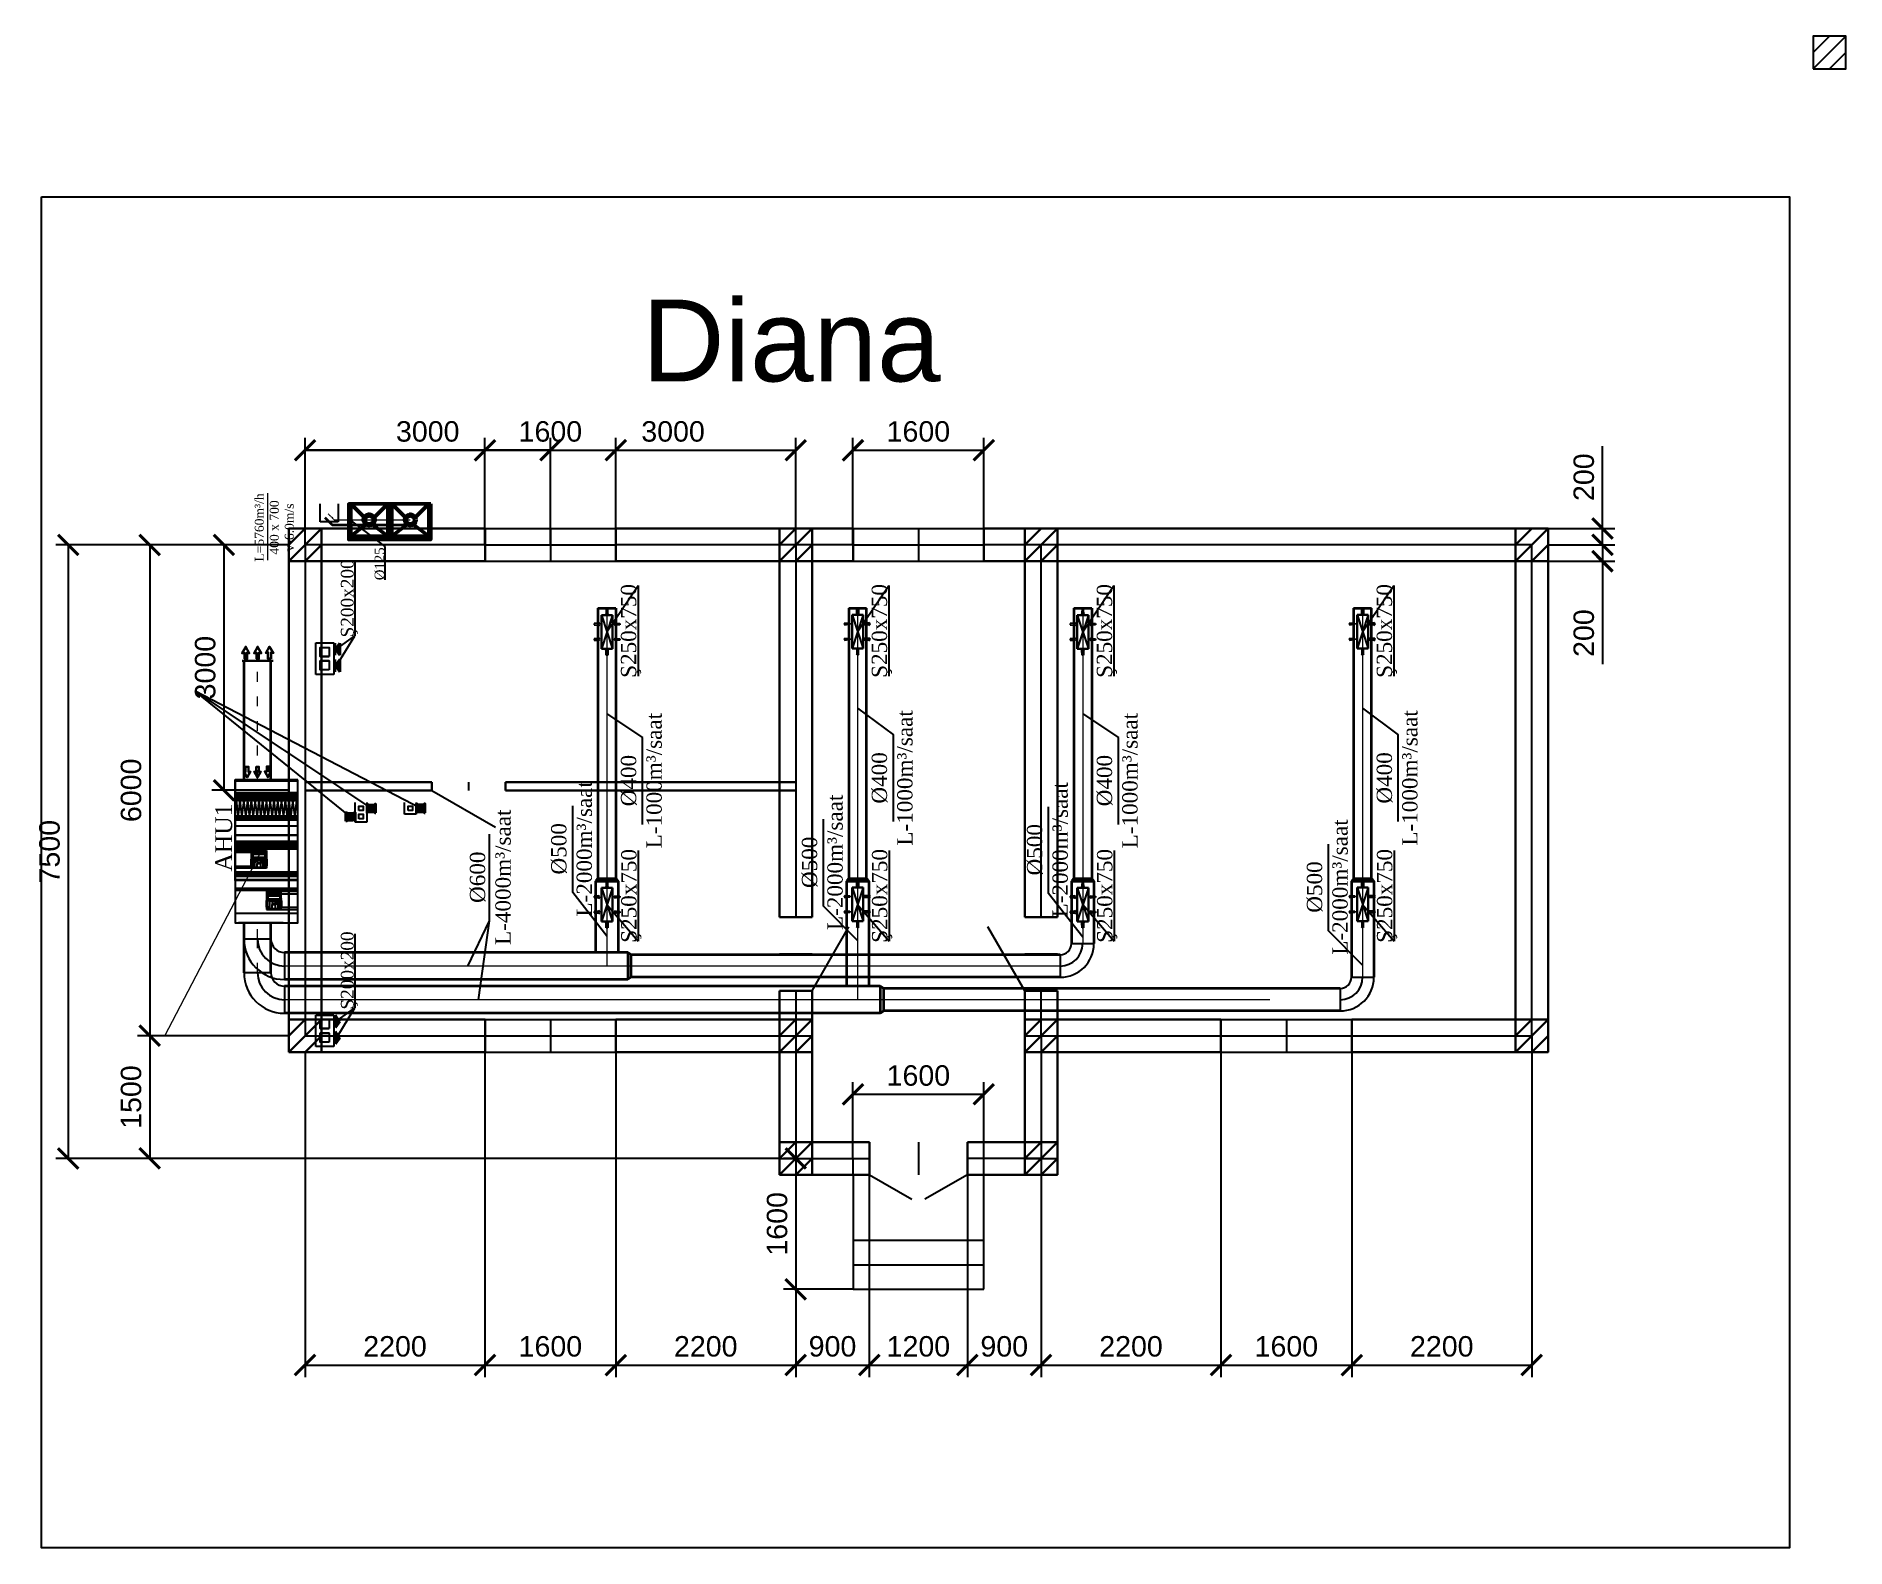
# Model space of a CAD drawing. Header units: inches. Extents: x 23 to 100097, y 11 to 104145.
# Drawn here: x 76253 to 98382, y 51750 to 70229 of the extents above; entities that cross this region are included whole.
import ezdxf

# ---------------------------------------------------------------- set-up
doc = ezdxf.new("R2010")
doc.units = ezdxf.units.IN
doc.header["$MEASUREMENT"] = 0
doc.linetypes.add('ACAD_ISO02W100', pattern=[15, 12, -3])
doc.linetypes.add('ACAD_ISO03W100', pattern=[30, 12, -18])
for name, color, linetype, lineweight in [('Divar', 7, 'Continuous', 25), ('nad', 1, 'Continuous', 9), ('T-DİFÜZÖR', 7, 'Continuous', 0), ('öl', 7, 'Continuous', 0), ('стены', 42, 'Continuous', 40)]:
    doc.layers.add(name, color=color, linetype=linetype, lineweight=lineweight)
for name, color, linetype in [('SYSTEMAIR1', 7, 'Continuous'), ('TEKST', 7, 'Continuous'), ('VRV MUSA', 5, 'Continuous')]:
    doc.layers.add(name, color=color, linetype=linetype)
doc.styles.add('ilqar text 001', font='', dxfattribs={"height": 300})
doc.styles.get("Standard").update_dxf_attribs({"font": 'arial.ttf'})
doc.styles.add('Times Latin', font='')
doc.styles.add('Times New  Roman', font='times.ttf')
doc.styles.get('ilqar text 001').set_extended_font_data('A3 Times AzLat')
doc.styles.get('Times Latin').set_extended_font_data('Times Latin')
doc.dimstyles.new('ISO-25', dxfattribs={"dimtxt": 250, "dimasz": 250, "dimexe": 150, "dimexo": 0.625, "dimgap": 100, "dimtad": 1, "dimdec": 0, "dimtxsty": 'Standard', "dimblk": 'ARCHTICK', "dimcen": 2.5, "dimadec": 0, "dimazin": 0, "dimtfac": 1, "dimtdec": 0, "dimtmove": 0, "dimatfit": 3, "dimfxl": 1, "dimarcsym": 0})

msp = doc.modelspace()

# ---------------------------------------------------------------- texts
at = {"insert": (83662.5, 67009.3), "char_height": 1000, "attachment_point": 1}
msp.add_mtext_dynamic_manual_height_columns('Diana', width=3553.677, gutter_width=12.5, heights=[0], dxfattribs=at)
at = {"color": 3, "attachment_point": 8, "style": 'ilqar text 001'}
for s, insert, char_height, width, rotation in [('{\\fTimes New Roman|b0|i0|c0|p18;\\C256;%%C125}', (80516, 63779.3, 213172.4), 119.515, 3323.782, 90.00009), ('{\\fTimes New Roman|b0|i0|c0|p18;%%C400\\P\\fTimes New Roman|b0|i0|c238|p18;L-\\fTimes New Roman|b0|i0|c0|p18;1000\\fTimes New Roman|b0|i0|c238|p18;m³/saat}', (83905.2, 61128.7, 0), 187.1659, 2663.475, 89.99991), ('{\\fTimes New Roman|b0|i0|c0|p18;%%C400\\P\\fTimes New Roman|b0|i0|c238|p18;L-\\fTimes New Roman|b0|i0|c0|p18;1000\\fTimes New Roman|b0|i0|c238|p18;m³/saat}', (89724.1, 61128.7, 0), 187.1659, 2663.475, 89.99991), ('{\\fTimes New Roman|b0|i0|c0|p18;%%C500\\P\\fTimes New Roman|b0|i0|c238|p18;L-\\fTimes New Roman|b0|i0|c0|p18;2000\\fTimes New Roman|b0|i0|c238|p18;m³/saat}', (83051.7, 60294.7, 0), 187.1659, 2663.475, 89.99991), ('{\\fTimes New Roman|b0|i0|c0|p18;%%C500\\P\\fTimes New Roman|b0|i0|c238|p18;L-\\fTimes New Roman|b0|i0|c0|p18;2000\\fTimes New Roman|b0|i0|c238|p18;m³/saat}', (88870.6, 60283.7, 0), 187.1659, 2663.475, 89.99991)]:
    msp.add_mtext(s, dxfattribs=dict(at, insert=insert, char_height=char_height, width=width, rotation=rotation))
at = {"color": 1, "style": 'ilqar text 001'}
for s, insert, char_height, width, attachment_point, rotation in [('{\\fTimes New Roman|b0|i0|c238|p18;Ş\\fTimes New Roman|b0|i0|c0|p18;20\\fTimes New Roman|b0|i0|c238|p18;0x\\fTimes New Roman|b0|i0|c0|p18;20\\fTimes New Roman|b0|i0|c238|p18;0}', (79979, 63356.7, -3421615.3), 155.9716, 2219.562, 2, 90.00009), ('{\\fTimes New Roman|b0|i0|c238|p18;Ş\\fTimes New Roman|b0|i0|c0|p18;25\\fTimes New Roman|b0|i0|c238|p18;0x\\fTimes New Roman|b0|i0|c0|p18;75\\fTimes New Roman|b0|i0|c238|p18;0}', (83651.5, 62958.5, 0), 187.1659, 2663.475, 8, 89.99991), ('{\\fTimes New Roman|b0|i0|c238|p18;Ş\\fTimes New Roman|b0|i0|c0|p18;25\\fTimes New Roman|b0|i0|c238|p18;0x\\fTimes New Roman|b0|i0|c0|p18;75\\fTimes New Roman|b0|i0|c238|p18;0}', (86718.3, 62958.5, 0), 187.1659, 2663.475, 8, 89.99991), ('{\\fTimes New Roman|b0|i0|c238|p18;Ş\\fTimes New Roman|b0|i0|c0|p18;25\\fTimes New Roman|b0|i0|c238|p18;0x\\fTimes New Roman|b0|i0|c0|p18;75\\fTimes New Roman|b0|i0|c238|p18;0}', (89470.4, 62958.5, 0), 187.1659, 2663.475, 8, 89.99991), ('{\\fTimes New Roman|b0|i0|c238|p18;Ş\\fTimes New Roman|b0|i0|c0|p18;25\\fTimes New Roman|b0|i0|c238|p18;0x\\fTimes New Roman|b0|i0|c0|p18;75\\fTimes New Roman|b0|i0|c238|p18;0}', (92893.4, 62958.5, 0), 187.1659, 2663.475, 8, 89.99991), ('{\\fTimes New Roman|b0|i0|c238|p18;Ş\\fTimes New Roman|b0|i0|c0|p18;25\\fTimes New Roman|b0|i0|c238|p18;0x\\fTimes New Roman|b0|i0|c0|p18;75\\fTimes New Roman|b0|i0|c238|p18;0}', (83654.8, 59719.4, 0), 187.1659, 2663.475, 8, 89.99991), ('{\\fTimes New Roman|b0|i0|c238|p18;Ş\\fTimes New Roman|b0|i0|c0|p18;25\\fTimes New Roman|b0|i0|c238|p18;0x\\fTimes New Roman|b0|i0|c0|p18;75\\fTimes New Roman|b0|i0|c238|p18;0}', (86721.6, 59719.4, 0), 187.1659, 2663.475, 8, 89.99991), ('{\\fTimes New Roman|b0|i0|c238|p18;Ş\\fTimes New Roman|b0|i0|c0|p18;25\\fTimes New Roman|b0|i0|c238|p18;0x\\fTimes New Roman|b0|i0|c0|p18;75\\fTimes New Roman|b0|i0|c238|p18;0}', (89473.7, 59719.4, 0), 187.1659, 2663.475, 8, 89.99991), ('{\\fTimes New Roman|b0|i0|c238|p18;Ş\\fTimes New Roman|b0|i0|c0|p18;25\\fTimes New Roman|b0|i0|c238|p18;0x\\fTimes New Roman|b0|i0|c0|p18;75\\fTimes New Roman|b0|i0|c238|p18;0}', (92896.7, 59719.4, 0), 187.1659, 2663.475, 8, 89.99991), ('{\\fTimes New Roman|b0|i0|c238|p18;Ş\\fTimes New Roman|b0|i0|c0|p18;20\\fTimes New Roman|b0|i0|c238|p18;0x\\fTimes New Roman|b0|i0|c0|p18;20\\fTimes New Roman|b0|i0|c238|p18;0}', (79979, 58807.6, -3421615.3), 155.9716, 2219.562, 2, 90.00009)]:
    msp.add_mtext(s, dxfattribs=dict(at, insert=insert, char_height=char_height, width=width, attachment_point=attachment_point, rotation=rotation))
at = {"color": 5, "char_height": 187.1659, "width": 2663.475, "attachment_point": 8, "rotation": 89.99991, "style": 'ilqar text 001'}
for s, insert in [('{\\fTimes New Roman|b0|i0|c0|p18;%%C400\\P\\fTimes New Roman|b0|i0|c238|p18;L-\\fTimes New Roman|b0|i0|c0|p18;1000\\fTimes New Roman|b0|i0|c238|p18;m³/saat}', (86972, 61161.6, 0)), ('{\\fTimes New Roman|b0|i0|c0|p18;%%C400\\P\\fTimes New Roman|b0|i0|c238|p18;L-\\fTimes New Roman|b0|i0|c0|p18;1000\\fTimes New Roman|b0|i0|c238|p18;m³/saat}', (93147.1, 61161.6, 0)), ('{\\fTimes New Roman|b0|i0|c0|p18;%%C500\\P\\fTimes New Roman|b0|i0|c238|p18;L-\\fTimes New Roman|b0|i0|c0|p18;2000\\fTimes New Roman|b0|i0|c238|p18;m³/saat}', (86118, 60129.8, 0)), ('{\\fTimes New Roman|b0|i0|c0|p18;%%C600\\P\\fTimes New Roman|b0|i0|c238|p18;L-\\fTimes New Roman|b0|i0|c0|p18;4000\\fTimes New Roman|b0|i0|c238|p18;m³/saat}', (82058.1, 59947.4, 0)), ('{\\fTimes New Roman|b0|i0|c0|p18;%%C500\\P\\fTimes New Roman|b0|i0|c238|p18;L-\\fTimes New Roman|b0|i0|c0|p18;2000\\fTimes New Roman|b0|i0|c238|p18;m³/saat}', (92293.1, 59827.7, 0))]:
    msp.add_mtext(s, dxfattribs=dict(at, insert=insert))
at = {"color": 4, "insert": (78652.1, 60432.6, 0), "char_height": 206.03, "width": 6094.694, "attachment_point": 8, "rotation": 90.00024, "style": 'Times New  Roman'}
msp.add_mtext('{\\C0;AHU1}', dxfattribs=at)
at = {"layer": 'VRV MUSA', "color": 0, "lineweight": 9, "ltscale": 150, "insert": (78926.4, 63803.8, 0), "char_height": 109.882, "width": 838.953, "attachment_point": 1, "rotation": 90, "style": 'Times Latin'}
msp.add_mtext('\\pxqc;L=5760m{\\fTimes New Roman|b0|i0|c238|p18;³}/h\\P400 x 700\\Pv-6.0m/s\\P ', dxfattribs=at)

# ---------------------------------------------------------------- blocks, each defined once
blk = doc.blocks.new('_ArchTick')
at = {"layer": 'nad', "color": 0, "const_width": 0.15}
blk.add_lwpolyline([(-0.5, -0.5), (0.5, 0.5)], dxfattribs=at)
blk = doc.blocks.new('*D140')
at = {"color": 0, "lineweight": -2, "transparency": 16777216}
for p, q in [((79541, 57809), (79541, 53834)), ((81741, 57809), (81741, 53834)), ((79541, 53984), (81741, 53984))]:
    blk.add_line(p, q, dxfattribs=at)
at = {"layer": 'Defpoints', "color": 0, "transparency": 16777216}
for p in [(79541, 57810), (81741, 57810), (81741, 53984)]:
    blk.add_point(p, dxfattribs=at)
at = {"color": 0, "lineweight": -2, "transparency": 16777216, "xscale": 250, "yscale": 250, "zscale": 250, "rotation": 180}
blk.add_blockref('_ArchTick', (79541, 53984), dxfattribs=at)
at = {"color": 0, "lineweight": -2, "transparency": 16777216, "xscale": 250, "yscale": 250, "zscale": 250}
blk.add_blockref('_ArchTick', (81741, 53984), dxfattribs=at)
at = {"color": 0, "transparency": 16777216, "insert": (80641, 54211), "char_height": 250, "attachment_point": 5}
blk.add_mtext('2200', dxfattribs=at)
blk = doc.blocks.new('*D141')
at = {"color": 0, "lineweight": -2, "transparency": 16777216}
for p, q in [((81741, 57809), (81741, 53834)), ((83341, 57809), (83341, 53834)), ((81741, 53984), (83341, 53984))]:
    blk.add_line(p, q, dxfattribs=at)
at = {"layer": 'Defpoints', "color": 0, "transparency": 16777216}
for p in [(81741, 57810), (83341, 57810), (83341, 53984)]:
    blk.add_point(p, dxfattribs=at)
at = {"color": 0, "lineweight": -2, "transparency": 16777216, "xscale": 250, "yscale": 250, "zscale": 250, "rotation": 180}
blk.add_blockref('_ArchTick', (81741, 53984), dxfattribs=at)
at = {"color": 0, "lineweight": -2, "transparency": 16777216, "xscale": 250, "yscale": 250, "zscale": 250}
blk.add_blockref('_ArchTick', (83341, 53984), dxfattribs=at)
at = {"color": 0, "transparency": 16777216, "insert": (82541, 54211), "char_height": 250, "attachment_point": 5}
blk.add_mtext('1600', dxfattribs=at)
blk = doc.blocks.new('*D142')
at = {"color": 0, "lineweight": -2, "transparency": 16777216}
for p, q in [((83341, 57809), (83341, 53834)), ((85541, 56509), (85541, 53834)), ((83341, 53984), (85541, 53984))]:
    blk.add_line(p, q, dxfattribs=at)
at = {"layer": 'Defpoints', "color": 0, "transparency": 16777216}
for p in [(83341, 57810), (85541, 56510), (85541, 53984)]:
    blk.add_point(p, dxfattribs=at)
at = {"color": 0, "lineweight": -2, "transparency": 16777216, "xscale": 250, "yscale": 250, "zscale": 250, "rotation": 180}
blk.add_blockref('_ArchTick', (83341, 53984), dxfattribs=at)
at = {"color": 0, "lineweight": -2, "transparency": 16777216, "xscale": 250, "yscale": 250, "zscale": 250}
blk.add_blockref('_ArchTick', (85541, 53984), dxfattribs=at)
at = {"color": 0, "transparency": 16777216, "insert": (84441, 54211), "char_height": 250, "attachment_point": 5}
blk.add_mtext('2200', dxfattribs=at)
blk = doc.blocks.new('*D143')
at = {"color": 0, "lineweight": -2, "transparency": 16777216}
for p, q in [((85541, 56509), (85541, 53834)), ((86441, 56309), (86441, 53834)), ((85541, 53984), (86441, 53984))]:
    blk.add_line(p, q, dxfattribs=at)
at = {"layer": 'Defpoints', "color": 0, "transparency": 16777216}
for p in [(85541, 56510), (86441, 56310), (86441, 53984)]:
    blk.add_point(p, dxfattribs=at)
at = {"color": 0, "lineweight": -2, "transparency": 16777216, "xscale": 250, "yscale": 250, "zscale": 250, "rotation": 180}
blk.add_blockref('_ArchTick', (85541, 53984), dxfattribs=at)
at = {"color": 0, "lineweight": -2, "transparency": 16777216, "xscale": 250, "yscale": 250, "zscale": 250}
blk.add_blockref('_ArchTick', (86441, 53984), dxfattribs=at)
at = {"color": 0, "transparency": 16777216, "insert": (85991, 54211), "char_height": 250, "attachment_point": 5}
blk.add_mtext('900', dxfattribs=at)
blk = doc.blocks.new('*D144')
at = {"color": 0, "lineweight": -2, "transparency": 16777216}
for p, q in [((86441, 56309), (86441, 53834)), ((87641, 56309), (87641, 53834)), ((86441, 53984), (87641, 53984))]:
    blk.add_line(p, q, dxfattribs=at)
at = {"layer": 'Defpoints', "color": 0, "transparency": 16777216}
for p in [(86441, 56310), (87641, 56310), (87641, 53984)]:
    blk.add_point(p, dxfattribs=at)
at = {"color": 0, "lineweight": -2, "transparency": 16777216, "xscale": 250, "yscale": 250, "zscale": 250, "rotation": 180}
blk.add_blockref('_ArchTick', (86441, 53984), dxfattribs=at)
at = {"color": 0, "lineweight": -2, "transparency": 16777216, "xscale": 250, "yscale": 250, "zscale": 250}
blk.add_blockref('_ArchTick', (87641, 53984), dxfattribs=at)
at = {"color": 0, "transparency": 16777216, "insert": (87041, 54211), "char_height": 250, "attachment_point": 5}
blk.add_mtext('1200', dxfattribs=at)
blk = doc.blocks.new('*D145')
at = {"color": 0, "lineweight": -2, "transparency": 16777216}
for p, q in [((90741, 57809), (90741, 53834)), ((92341, 57809), (92341, 53834)), ((90741, 53984), (92341, 53984))]:
    blk.add_line(p, q, dxfattribs=at)
at = {"layer": 'Defpoints', "color": 0, "transparency": 16777216}
for p in [(90741, 57810), (92341, 57810), (92341, 53984)]:
    blk.add_point(p, dxfattribs=at)
at = {"color": 0, "lineweight": -2, "transparency": 16777216, "xscale": 250, "yscale": 250, "zscale": 250, "rotation": 180}
blk.add_blockref('_ArchTick', (90741, 53984), dxfattribs=at)
at = {"color": 0, "lineweight": -2, "transparency": 16777216, "xscale": 250, "yscale": 250, "zscale": 250}
blk.add_blockref('_ArchTick', (92341, 53984), dxfattribs=at)
at = {"color": 0, "transparency": 16777216, "insert": (91541, 54211), "char_height": 250, "attachment_point": 5}
blk.add_mtext('1600', dxfattribs=at)
blk = doc.blocks.new('*D146')
at = {"color": 0, "lineweight": -2, "transparency": 16777216}
for p, q in [((94541, 58009), (94541, 53834)), ((92341, 57809), (92341, 53834)), ((92341, 53984), (94541, 53984))]:
    blk.add_line(p, q, dxfattribs=at)
at = {"layer": 'Defpoints', "color": 0, "transparency": 16777216}
for p in [(94541, 58010), (92341, 57810), (94541, 53984)]:
    blk.add_point(p, dxfattribs=at)
at = {"color": 0, "lineweight": -2, "transparency": 16777216, "xscale": 250, "yscale": 250, "zscale": 250, "rotation": 180}
blk.add_blockref('_ArchTick', (92341, 53984), dxfattribs=at)
at = {"color": 0, "lineweight": -2, "transparency": 16777216, "xscale": 250, "yscale": 250, "zscale": 250}
blk.add_blockref('_ArchTick', (94541, 53984), dxfattribs=at)
at = {"color": 0, "transparency": 16777216, "insert": (93441, 54211), "char_height": 250, "attachment_point": 5}
blk.add_mtext('2200', dxfattribs=at)
blk = doc.blocks.new('*D147')
at = {"color": 0, "lineweight": -2, "transparency": 16777216}
for p, q in [((85541, 56510), (85391, 56510)), ((85541, 56510), (85541, 54910)), ((86241, 54910), (85391, 54910))]:
    blk.add_line(p, q, dxfattribs=at)
at = {"layer": 'Defpoints', "color": 0, "transparency": 16777216}
for p in [(85541, 56510), (85541, 54910), (86241, 54910)]:
    blk.add_point(p, dxfattribs=at)
at = {"color": 0, "lineweight": -2, "transparency": 16777216, "xscale": 250, "yscale": 250, "zscale": 250}
for p, rotation in [((85541, 56510), 90), ((85541, 54910), 270)]:
    blk.add_blockref('_ArchTick', p, dxfattribs=dict(at, rotation=rotation))
at = {"color": 0, "transparency": 16777216, "insert": (85314, 55710), "char_height": 250, "attachment_point": 5, "rotation": 90}
blk.add_mtext('1600', dxfattribs=at)
blk = doc.blocks.new('*D148')
at = {"color": 0, "lineweight": -2, "transparency": 16777216}
for p, q in [((86241, 56510), (86241, 57444)), ((87841, 56510), (87841, 57444)), ((86241, 57294), (87841, 57294))]:
    blk.add_line(p, q, dxfattribs=at)
at = {"layer": 'Defpoints', "color": 0, "transparency": 16777216}
for p in [(87841, 57294), (86241, 56510), (87841, 56510)]:
    blk.add_point(p, dxfattribs=at)
at = {"color": 0, "lineweight": -2, "transparency": 16777216, "xscale": 250, "yscale": 250, "zscale": 250, "rotation": 180}
blk.add_blockref('_ArchTick', (86241, 57294), dxfattribs=at)
at = {"color": 0, "lineweight": -2, "transparency": 16777216, "xscale": 250, "yscale": 250, "zscale": 250}
blk.add_blockref('_ArchTick', (87841, 57294), dxfattribs=at)
at = {"color": 0, "transparency": 16777216, "insert": (87041, 57522), "char_height": 250, "attachment_point": 5}
blk.add_mtext('1600', dxfattribs=at)
blk = doc.blocks.new('*D149')
at = {"color": 0, "lineweight": -2, "transparency": 16777216}
for p, q in [((88541, 56509), (88541, 53834)), ((87641, 56309), (87641, 53834)), ((87641, 53984), (88541, 53984))]:
    blk.add_line(p, q, dxfattribs=at)
at = {"layer": 'Defpoints', "color": 0, "transparency": 16777216}
for p in [(88541, 56510), (87641, 56310), (88541, 53984)]:
    blk.add_point(p, dxfattribs=at)
at = {"color": 0, "lineweight": -2, "transparency": 16777216, "xscale": 250, "yscale": 250, "zscale": 250, "rotation": 180}
blk.add_blockref('_ArchTick', (87641, 53984), dxfattribs=at)
at = {"color": 0, "lineweight": -2, "transparency": 16777216, "xscale": 250, "yscale": 250, "zscale": 250}
blk.add_blockref('_ArchTick', (88541, 53984), dxfattribs=at)
at = {"color": 0, "transparency": 16777216, "insert": (88091, 54211), "char_height": 250, "attachment_point": 5}
blk.add_mtext('900', dxfattribs=at)
blk = doc.blocks.new('*D150')
at = {"color": 0, "lineweight": -2, "transparency": 16777216}
for p, q in [((90741, 57809), (90741, 53834)), ((88541, 56509), (88541, 53834)), ((88541, 53984), (90741, 53984))]:
    blk.add_line(p, q, dxfattribs=at)
at = {"layer": 'Defpoints', "color": 0, "transparency": 16777216}
for p in [(90741, 57810), (88541, 56510), (90741, 53984)]:
    blk.add_point(p, dxfattribs=at)
at = {"color": 0, "lineweight": -2, "transparency": 16777216, "xscale": 250, "yscale": 250, "zscale": 250, "rotation": 180}
blk.add_blockref('_ArchTick', (88541, 53984), dxfattribs=at)
at = {"color": 0, "lineweight": -2, "transparency": 16777216, "xscale": 250, "yscale": 250, "zscale": 250}
blk.add_blockref('_ArchTick', (90741, 53984), dxfattribs=at)
at = {"color": 0, "transparency": 16777216, "insert": (89641, 54211), "char_height": 250, "attachment_point": 5}
blk.add_mtext('2200', dxfattribs=at)
blk = doc.blocks.new('*D151')
at = {"color": 0, "lineweight": -2, "transparency": 16777216}
for p, q in [((79341, 64010), (78399, 64010)), ((78549, 64010), (78549, 61010)), ((79341, 61010), (78399, 61010))]:
    blk.add_line(p, q, dxfattribs=at)
at = {"layer": 'Defpoints', "color": 0, "transparency": 16777216}
for p in [(79341, 64010), (78549, 61010), (79341, 61010)]:
    blk.add_point(p, dxfattribs=at)
at = {"color": 0, "lineweight": -2, "transparency": 16777216, "xscale": 250, "yscale": 250, "zscale": 250}
for p, rotation in [((78549, 64010), 90), ((78549, 61010), 270)]:
    blk.add_blockref('_ArchTick', p, dxfattribs=dict(at, rotation=rotation))
at = {"color": 0, "transparency": 16777216, "insert": (78321, 62510), "char_height": 250, "attachment_point": 5, "rotation": 90}
blk.add_mtext('3000', dxfattribs=at)
blk = doc.blocks.new('*D152')
at = {"color": 0, "lineweight": -2, "transparency": 16777216}
for p, q in [((79341, 64010), (77491, 64010)), ((77641, 64010), (77641, 58010)), ((79341, 58010), (77491, 58010))]:
    blk.add_line(p, q, dxfattribs=at)
at = {"layer": 'Defpoints', "color": 0, "transparency": 16777216}
for p in [(79341, 64010), (77641, 58010), (79341, 58010)]:
    blk.add_point(p, dxfattribs=at)
at = {"color": 0, "lineweight": -2, "transparency": 16777216, "xscale": 250, "yscale": 250, "zscale": 250}
for p, rotation in [((77641, 64010), 90), ((77641, 58010), 270)]:
    blk.add_blockref('_ArchTick', p, dxfattribs=dict(at, rotation=rotation))
at = {"color": 0, "transparency": 16777216, "insert": (77414, 61010), "char_height": 250, "attachment_point": 5, "rotation": 90}
blk.add_mtext('6000', dxfattribs=at)
blk = doc.blocks.new('*D153')
at = {"color": 0, "lineweight": -2, "transparency": 16777216}
for p, q in [((79341, 58010), (77491, 58010)), ((77641, 58010), (77641, 56510)), ((85341, 56510), (77491, 56510))]:
    blk.add_line(p, q, dxfattribs=at)
at = {"layer": 'Defpoints', "color": 0, "transparency": 16777216}
for p in [(79341, 58010), (77641, 56510), (85341, 56510)]:
    blk.add_point(p, dxfattribs=at)
at = {"color": 0, "lineweight": -2, "transparency": 16777216, "xscale": 250, "yscale": 250, "zscale": 250}
for p, rotation in [((77641, 58010), 90), ((77641, 56510), 270)]:
    blk.add_blockref('_ArchTick', p, dxfattribs=dict(at, rotation=rotation))
at = {"color": 0, "transparency": 16777216, "insert": (77414, 57260), "char_height": 250, "attachment_point": 5, "rotation": 90}
blk.add_mtext('1500', dxfattribs=at)
blk = doc.blocks.new('*D154')
at = {"color": 0, "lineweight": -2, "transparency": 16777216}
for p, q in [((79341, 64010), (76495, 64010)), ((76645, 64010), (76645, 56510)), ((79541, 56510), (76495, 56510))]:
    blk.add_line(p, q, dxfattribs=at)
at = {"layer": 'Defpoints', "color": 0, "transparency": 16777216}
for p in [(79341, 64010), (76645, 56510), (79541, 56510)]:
    blk.add_point(p, dxfattribs=at)
at = {"color": 0, "lineweight": -2, "transparency": 16777216, "xscale": 250, "yscale": 250, "zscale": 250}
for p, rotation in [((76645, 64010), 90), ((76645, 56510), 270)]:
    blk.add_blockref('_ArchTick', p, dxfattribs=dict(at, rotation=rotation))
at = {"color": 0, "transparency": 16777216, "insert": (76417, 60260), "char_height": 250, "attachment_point": 5, "rotation": 90}
blk.add_mtext('7500', dxfattribs=at)
blk = doc.blocks.new('*D155')
at = {"color": 0, "lineweight": -2, "transparency": 16777216}
for p, q in [((81741, 64010), (81741, 65318)), ((83341, 64010), (83341, 65318)), ((81741, 65168), (83341, 65168))]:
    blk.add_line(p, q, dxfattribs=at)
at = {"layer": 'Defpoints', "color": 0, "transparency": 16777216}
for p in [(83341, 65168), (81741, 64010), (83341, 64010)]:
    blk.add_point(p, dxfattribs=at)
at = {"color": 0, "lineweight": -2, "transparency": 16777216, "xscale": 250, "yscale": 250, "zscale": 250, "rotation": 180}
blk.add_blockref('_ArchTick', (81741, 65168), dxfattribs=at)
at = {"color": 0, "lineweight": -2, "transparency": 16777216, "xscale": 250, "yscale": 250, "zscale": 250}
blk.add_blockref('_ArchTick', (83341, 65168), dxfattribs=at)
at = {"color": 0, "transparency": 16777216, "insert": (82541, 65396), "char_height": 250, "attachment_point": 5}
blk.add_mtext('1600', dxfattribs=at)
blk = doc.blocks.new('*D156')
at = {"color": 0, "lineweight": -2, "transparency": 16777216}
for p, q in [((79541, 64010), (79541, 65318)), ((82541, 64010), (82541, 65318)), ((82541, 65168), (79541, 65168))]:
    blk.add_line(p, q, dxfattribs=at)
at = {"layer": 'Defpoints', "color": 0, "transparency": 16777216}
for p in [(79541, 65168), (79541, 64010), (82541, 64010)]:
    blk.add_point(p, dxfattribs=at)
at = {"color": 0, "lineweight": -2, "transparency": 16777216, "xscale": 250, "yscale": 250, "zscale": 250, "rotation": 180}
blk.add_blockref('_ArchTick', (79541, 65168), dxfattribs=at)
at = {"color": 0, "lineweight": -2, "transparency": 16777216, "xscale": 250, "yscale": 250, "zscale": 250}
blk.add_blockref('_ArchTick', (82541, 65168), dxfattribs=at)
at = {"color": 0, "transparency": 16777216, "insert": (81041, 65396), "char_height": 250, "attachment_point": 5}
blk.add_mtext('3000', dxfattribs=at)
blk = doc.blocks.new('*D157')
at = {"color": 0, "lineweight": -2, "transparency": 16777216}
for p, q in [((79541, 64010), (79541, 65318)), ((82541, 64010), (82541, 65318)), ((79541, 65168), (82541, 65168))]:
    blk.add_line(p, q, dxfattribs=at)
at = {"layer": 'Defpoints', "color": 0, "transparency": 16777216}
for p in [(82541, 65168), (79541, 64010), (82541, 64010)]:
    blk.add_point(p, dxfattribs=at)
at = {"color": 0, "lineweight": -2, "transparency": 16777216, "xscale": 250, "yscale": 250, "zscale": 250, "rotation": 180}
blk.add_blockref('_ArchTick', (79541, 65168), dxfattribs=at)
at = {"color": 0, "lineweight": -2, "transparency": 16777216, "xscale": 250, "yscale": 250, "zscale": 250}
blk.add_blockref('_ArchTick', (82541, 65168), dxfattribs=at)
at = {"color": 0, "transparency": 16777216, "insert": (81041, 65396), "char_height": 250, "attachment_point": 5}
blk.add_mtext('3000', dxfattribs=at)
blk = doc.blocks.new('*D158')
at = {"color": 0, "lineweight": -2, "transparency": 16777216}
for p, q in [((82541, 64010), (82541, 65318)), ((85541, 64010), (85541, 65318)), ((82541, 65168), (85541, 65168))]:
    blk.add_line(p, q, dxfattribs=at)
at = {"layer": 'Defpoints', "color": 0, "transparency": 16777216}
for p in [(85541, 65168), (82541, 64010), (85541, 64010)]:
    blk.add_point(p, dxfattribs=at)
at = {"color": 0, "lineweight": -2, "transparency": 16777216, "xscale": 250, "yscale": 250, "zscale": 250, "rotation": 180}
blk.add_blockref('_ArchTick', (82541, 65168), dxfattribs=at)
at = {"color": 0, "lineweight": -2, "transparency": 16777216, "xscale": 250, "yscale": 250, "zscale": 250}
blk.add_blockref('_ArchTick', (85541, 65168), dxfattribs=at)
at = {"color": 0, "transparency": 16777216, "insert": (84041, 65396), "char_height": 250, "attachment_point": 5}
blk.add_mtext('3000', dxfattribs=at)
blk = doc.blocks.new('*D159')
at = {"color": 0, "lineweight": -2, "transparency": 16777216}
for p, q in [((86241, 64010), (86241, 65318)), ((87841, 64210), (87841, 65318)), ((86241, 65168), (87841, 65168))]:
    blk.add_line(p, q, dxfattribs=at)
at = {"layer": 'Defpoints', "color": 0, "transparency": 16777216}
for p in [(87841, 65168), (87841, 64210), (86241, 64010)]:
    blk.add_point(p, dxfattribs=at)
at = {"color": 0, "lineweight": -2, "transparency": 16777216, "xscale": 250, "yscale": 250, "zscale": 250, "rotation": 180}
blk.add_blockref('_ArchTick', (86241, 65168), dxfattribs=at)
at = {"color": 0, "lineweight": -2, "transparency": 16777216, "xscale": 250, "yscale": 250, "zscale": 250}
blk.add_blockref('_ArchTick', (87841, 65168), dxfattribs=at)
at = {"color": 0, "transparency": 16777216, "insert": (87041, 65396), "char_height": 250, "attachment_point": 5}
blk.add_mtext('1600', dxfattribs=at)
blk = doc.blocks.new('*D161')
at = {"color": 0, "lineweight": -2, "transparency": 16777216}
for p, q in [((95406, 64210), (95406, 65216)), ((94742, 64210), (95556, 64210)), ((95406, 64010), (95406, 64210)), ((94742, 64010), (95556, 64010))]:
    blk.add_line(p, q, dxfattribs=at)
at = {"layer": 'Defpoints', "color": 0, "transparency": 16777216}
for p in [(94741, 64210), (95406, 64210), (94741, 64010)]:
    blk.add_point(p, dxfattribs=at)
at = {"color": 0, "lineweight": -2, "transparency": 16777216, "xscale": 250, "yscale": 250, "zscale": 250}
for p, rotation in [((95406, 64210), 90), ((95406, 64010), 270)]:
    blk.add_blockref('_ArchTick', p, dxfattribs=dict(at, rotation=rotation))
at = {"color": 0, "transparency": 16777216, "insert": (95179, 64838), "char_height": 250, "attachment_point": 5, "rotation": 90}
blk.add_mtext('200', dxfattribs=at)
blk = doc.blocks.new('*D162')
at = {"color": 0, "lineweight": -2, "transparency": 16777216}
for p, q in [((95406, 64010), (95406, 64260)), ((94742, 64010), (95556, 64010)), ((95406, 64010), (95406, 63810)), ((94742, 63810), (95556, 63810)), ((95406, 63810), (95406, 62554))]:
    blk.add_line(p, q, dxfattribs=at)
at = {"layer": 'Defpoints', "color": 0, "transparency": 16777216}
for p in [(94741, 64010), (94741, 63810), (95406, 63810)]:
    blk.add_point(p, dxfattribs=at)
at = {"color": 0, "lineweight": -2, "transparency": 16777216, "xscale": 250, "yscale": 250, "zscale": 250}
for p, rotation in [((95406, 64010), 270), ((95406, 63810), 90)]:
    blk.add_blockref('_ArchTick', p, dxfattribs=dict(at, rotation=rotation))
at = {"color": 0, "transparency": 16777216, "insert": (95179, 62932), "char_height": 250, "attachment_point": 5, "rotation": 90}
blk.add_mtext('200', dxfattribs=at)
blk = doc.blocks.new('sass')
at = {"color": 8, "lineweight": 50}
for p, q in [((245819, -74088), (246116, -74312)), ((246512, -74088), (246215, -74312)), ((246081, -74429), (245819, -74690)), ((246250, -74429), (246512, -74690))]:
    blk.add_line(p, q, dxfattribs=at)
for points in [[(245781, -74690), (246550, -74690), (246550, -74021), (245781, -74021)], [(245819, -74690), (246512, -74690), (246512, -74088), (245819, -74088)]]:
    blk.add_lwpolyline(points, close=True, dxfattribs=at)
at = {"lineweight": 5}
blk.add_lwpolyline([(246550, -74690), (246550, -74090)], dxfattribs=at)
at = {"color": 3, "lineweight": 70}
blk.add_circle((246165, -74390), 92.6, dxfattribs=at)
blk = doc.blocks.new('ADADADAD')
at = {"color": 5, "lineweight": -2}
for p, q in [((749186, -18449, 0), (749155, -18483, 0)), ((749155, -18483, 0), (749186, -18517, 0)), ((749186, -18464, 0), (749186, -18449, 0)), ((749283, -18467, 0), (749186, -18464, 0)), ((749186, -18502, 0), (749283, -18499, 0)), ((749186, -18517, 0), (749186, -18502, 0)), ((749283, -18499, 0), (749283, -18467, 0)), ((749438, -18128, 0), (749404, -18159, 0)), ((749404, -18159, 0), (749419, -18159, 0)), ((749419, -18159, 0), (749422, -18257, 0)), ((749422, -18257, 0), (749454, -18257, 0)), ((749473, -18159, 0), (749438, -18128, 0)), ((749454, -18257, 0), (749458, -18159, 0)), ((749458, -18159, 0), (749473, -18159, 0)), ((749612, -18467, 0), (749709, -18464, 0)), ((749612, -18499, 0), (749612, -18467, 0)), ((749709, -18502, 0), (749612, -18499, 0)), ((749709, -18464, 0), (749709, -18449, 0)), ((749709, -18449, 0), (749740, -18483, 0)), ((749740, -18483, 0), (749709, -18517, 0)), ((749709, -18517, 0), (749709, -18502, 0)), ((749186, -18788, 0), (749155, -18823, 0)), ((749155, -18823, 0), (749186, -18857, 0)), ((749186, -18803, 0), (749186, -18788, 0)), ((749283, -18807, 0), (749186, -18803, 0)), ((749186, -18842, 0), (749283, -18839, 0)), ((749186, -18857, 0), (749186, -18842, 0)), ((749283, -18839, 0), (749283, -18807, 0)), ((749612, -18807, 0), (749709, -18803, 0)), ((749612, -18839, 0), (749612, -18807, 0)), ((749709, -18842, 0), (749612, -18839, 0)), ((749709, -18803, 0), (749709, -18788, 0)), ((749709, -18788, 0), (749740, -18823, 0)), ((749740, -18823, 0), (749709, -18857, 0)), ((749709, -18857, 0), (749709, -18842, 0)), ((749404, -19137, 0), (749419, -19137, 0)), ((749438, -19168, 0), (749404, -19137, 0)), ((749419, -19137, 0), (749422, -19039, 0)), ((749422, -19039, 0), (749454, -19039, 0)), ((749473, -19137, 0), (749438, -19168, 0)), ((749454, -19039, 0), (749458, -19137, 0)), ((749458, -19137, 0), (749473, -19137, 0))]:
    blk.add_line(p, q, dxfattribs=at)
at = {"layer": 'стены', "color": 5, "lineweight": 30}
for p, q in [((749563, -18275, 0), (749313, -18275, 0)), ((749313, -18275, 0), (749313, -19025, 0)), ((749563, -19025, 0), (749563, -18275, 0)), ((749313, -19025, 0), (749563, -19025, 0))]:
    blk.add_line(p, q, dxfattribs=at)
at = {"layer": 'стены', "color": 5, "lineweight": -2}
for p, q in [((749563, -19025, 0), (749313, -18275, 0)), ((749313, -19025, 0), (749563, -18275, 0))]:
    blk.add_line(p, q, dxfattribs=at)
blk = doc.blocks.new('111')
at = {"color": 3, "lineweight": -2}
for p, q in [((753770, -19780, 0), (753773, -19682, 0)), ((753773, -19682, 0), (753805, -19682, 0)), ((753805, -19682, 0), (753809, -19780, 0)), ((753504, -20013, 0), (753601, -20009, 0)), ((753504, -20045, 0), (753504, -20013, 0)), ((753601, -20048, 0), (753504, -20045, 0)), ((753601, -20009, 0), (753601, -19994, 0)), ((753601, -19994, 0), (753632, -20029, 0)), ((753632, -20029, 0), (753601, -20063, 0)), ((753601, -20063, 0), (753601, -20048, 0)), ((753755, -19780, 0), (753770, -19780, 0)), ((753789, -19811, 0), (753755, -19780, 0)), ((753824, -19780, 0), (753789, -19811, 0)), ((753809, -19780, 0), (753824, -19780, 0)), ((753976, -19994, 0), (753944, -20029, 0)), ((753944, -20029, 0), (753976, -20063, 0)), ((753976, -20009, 0), (753976, -19994, 0)), ((754073, -20013, 0), (753976, -20009, 0)), ((753976, -20048, 0), (754073, -20045, 0)), ((753976, -20063, 0), (753976, -20048, 0)), ((754073, -20045, 0), (754073, -20013, 0)), ((753504, -20352, 0), (753601, -20349, 0)), ((753504, -20384, 0), (753504, -20352, 0)), ((753601, -20387, 0), (753504, -20384, 0)), ((753601, -20349, 0), (753601, -20334, 0)), ((753601, -20334, 0), (753632, -20368, 0)), ((753632, -20368, 0), (753601, -20402, 0)), ((753601, -20402, 0), (753601, -20387, 0)), ((753976, -20334, 0), (753944, -20368, 0)), ((753944, -20368, 0), (753976, -20402, 0)), ((753976, -20349, 0), (753976, -20334, 0)), ((754073, -20352, 0), (753976, -20349, 0)), ((753976, -20387, 0), (754073, -20384, 0)), ((753976, -20402, 0), (753976, -20387, 0)), ((754073, -20384, 0), (754073, -20352, 0)), ((753789, -20582, 0), (753755, -20613, 0)), ((753755, -20613, 0), (753770, -20613, 0)), ((753770, -20613, 0), (753773, -20711, 0)), ((753773, -20711, 0), (753805, -20711, 0)), ((753824, -20613, 0), (753789, -20582, 0)), ((753805, -20711, 0), (753809, -20613, 0)), ((753809, -20613, 0), (753824, -20613, 0))]:
    blk.add_line(p, q, dxfattribs=at)
at = {"layer": 'стены', "color": 3, "lineweight": 30}
for p, q in [((753914, -19821, 0), (753664, -19821, 0)), ((753664, -19821, 0), (753664, -20571, 0)), ((753914, -20571, 0), (753914, -19821, 0)), ((753664, -20571, 0), (753914, -20571, 0))]:
    blk.add_line(p, q, dxfattribs=at)
at = {"layer": 'стены', "color": 3, "lineweight": -2}
for p, q in [((753914, -20571, 0), (753664, -19821, 0)), ((753664, -20571, 0), (753914, -19821, 0))]:
    blk.add_line(p, q, dxfattribs=at)
blk = doc.blocks.new('adadadadad')
blk.add_lwpolyline([(167725, -85512), (167725, -84030), (165343, -84030)])
at = {"layer": 'Divar'}
blk.add_lwpolyline([(165343, -85512), (165343, -84030), (168725, -84030), (168725, -85512)], close=True, dxfattribs=at)
at = {"layer": 'SYSTEMAIR1', "linetype": 'Continuous'}
for p, q in [((165343, -84030, 0), (165343, -85124, 0)), ((165361, -85512, 0), (165361, -84030, 0)), ((165365, -84030, 0), (165365, -85512, 0)), ((165650, -85512, 0), (165650, -84030, 0)), ((165654, -84030, 0), (165654, -85512, 0)), ((165672, -85512, 0), (165672, -84030, 0)), ((165685, -84030, 0), (165685, -85124, 0)), ((165703, -85512, 0), (165703, -84030, 0)), ((165707, -85512, 0), (165707, -84030, 0)), ((165707, -84030, 0), (165707, -85512, 0)), ((165707, -85512, 0), (165707, -84030, 0)), ((165707, -84030, 0), (165707, -85512, 0)), ((165707, -85512, 0), (165707, -84030, 0)), ((166170, -84103, 0), (165827, -84060, 0)), ((165827, -84145, 0), (166170, -84103, 0)), ((166170, -84192, 0), (165827, -84149, 0)), ((165827, -84234, 0), (166170, -84192, 0)), ((166170, -84281, 0), (165827, -84239, 0)), ((165827, -84323, 0), (166170, -84281, 0)), ((166170, -84370, 0), (165827, -84328, 0)), ((166427, -84030, 0), (166427, -85512, 0)), ((166427, -84172, 0), (166427, -84195, 0)), ((166427, -84195, 0), (166427, -84221, 0)), ((166427, -84221, 0), (166427, -84251, 0)), ((166427, -84251, 0), (166427, -84282, 0)), ((166427, -84282, 0), (166427, -84316, 0)), ((166427, -84316, 0), (166427, -84352, 0)), ((166436, -85512, 0), (166436, -84030, 0)), ((166641, -84030, 0), (166641, -85512, 0)), ((166650, -85512, 0), (166650, -84030, 0)), ((166650, -84172, 0), (166650, -84195, 0)), ((166650, -84195, 0), (166650, -84221, 0)), ((166650, -84221, 0), (166650, -84251, 0)), ((166650, -84251, 0), (166650, -84282, 0)), ((166650, -84282, 0), (166650, -84316, 0)), ((166650, -84316, 0), (166650, -84352, 0)), ((167564, -85512, 0), (167564, -84030, 0)), ((167564, -85512, 0), (167564, -84030, 0)), ((167564, -85512, 0), (167564, -84030, 0)), ((167570, -84030, 0), (167570, -85512, 0)), ((167587, -85512, 0), (167587, -84030, 0)), ((167601, -84030, 0), (167601, -85124, 0)), ((167601, -84030, 0), (167601, -85512, 0)), ((167628, -85512, 0), (167628, -84030, 0)), ((167628, -85512, 0), (167628, -84030, 0)), ((167698, -84030, 0), (167698, -85512, 0)), ((167698, -84030, 0), (167698, -85512, 0)), ((167725, -85512, 0), (167725, -84066)), ((167725, -85512, 0), (167725, -84066)), ((165827, -84413, 0), (166170, -84370, 0)), ((166170, -84459, 0), (165827, -84417, 0)), ((165827, -84502, 0), (166170, -84459, 0)), ((166170, -84549, 0), (165827, -84506, 0)), ((165827, -84591, 0), (166170, -84549, 0)), ((166170, -84638, 0), (165827, -84596, 0)), ((165827, -84680, 0), (166170, -84638, 0)), ((166170, -84727, 0), (165827, -84685, 0)), ((165827, -84770, 0), (166170, -84727, 0)), ((166427, -84352, 0), (166427, -84390, 0)), ((166427, -84390, 0), (166427, -84429, 0)), ((166427, -84429, 0), (166427, -84469, 0)), ((166427, -84469, 0), (166427, -84511, 0)), ((166427, -84511, 0), (166427, -84553, 0)), ((166427, -84553, 0), (166427, -84595, 0)), ((166427, -84595, 0), (166427, -84637, 0)), ((166427, -84637, 0), (166427, -84679, 0)), ((166427, -84679, 0), (166427, -84720, 0)), ((166427, -84720, 0), (166427, -84761, 0)), ((166427, -84761, 0), (166427, -84800, 0)), ((166650, -84352, 0), (166650, -84390, 0)), ((166650, -84390, 0), (166650, -84429, 0)), ((166650, -84429, 0), (166650, -84469, 0)), ((166650, -84469, 0), (166650, -84511, 0)), ((166650, -84511, 0), (166650, -84553, 0)), ((166650, -84553, 0), (166650, -84595, 0)), ((166650, -84595, 0), (166650, -84637, 0)), ((166650, -84637, 0), (166650, -84679, 0)), ((166650, -84679, 0), (166650, -84720, 0)), ((166650, -84720, 0), (166650, -84761, 0)), ((166650, -84761, 0), (166650, -84800, 0)), ((167109, -84421, 0), (167009, -84421, 0)), ((167009, -84421, 0), (167009, -84456, 0)), ((167029, -84734, 0), (167009, -84734, 0)), ((167009, -84734, 0), (167009, -84769, 0)), ((167029, -84439, 0), (167029, -84438, 0)), ((167029, -84440, 0), (167029, -84439, 0)), ((167029, -84439, 0), (167029, -84439, 0)), ((167029, -84439, 0), (167029, -84439, 0)), ((167029, -84439, 0), (167029, -84439, 0)), ((167029, -84441, 0), (167029, -84440, 0)), ((167029, -84440, 0), (167029, -84440, 0)), ((167029, -84442, 0), (167029, -84441, 0)), ((167029, -84443, 0), (167029, -84442, 0)), ((167029, -84442, 0), (167029, -84442, 0)), ((167029, -84444, 0), (167029, -84443, 0)), ((167029, -84445, 0), (167029, -84444, 0)), ((167029, -84446, 0), (167029, -84445, 0)), ((167029, -84447, 0), (167029, -84446, 0)), ((167029, -84448, 0), (167029, -84447, 0)), ((167029, -84449, 0), (167029, -84448, 0)), ((167029, -84451, 0), (167029, -84449, 0)), ((167029, -84452, 0), (167029, -84451, 0)), ((167029, -84453, 0), (167029, -84453, 0)), ((167029, -84453, 0), (167029, -84455, 0)), ((167029, -84455, 0), (167029, -84458, 0)), ((167029, -84458, 0), (167029, -84461, 0)), ((167029, -84461, 0), (167029, -84466, 0)), ((167029, -84466, 0), (167029, -84472, 0)), ((167029, -84472, 0), (167029, -84478, 0)), ((167029, -84478, 0), (167029, -84486, 0)), ((167029, -84486, 0), (167029, -84494, 0)), ((167029, -84494, 0), (167029, -84503, 0)), ((167029, -84503, 0), (167029, -84513, 0)), ((167029, -84513, 0), (167029, -84524, 0)), ((167029, -84524, 0), (167029, -84535, 0)), ((167029, -84535, 0), (167029, -84546, 0)), ((167029, -84546, 0), (167029, -84558, 0)), ((167029, -84558, 0), (167029, -84570, 0)), ((167029, -84570, 0), (167029, -84583, 0)), ((167029, -84583, 0), (167029, -84595, 0)), ((167029, -84595, 0), (167029, -84607, 0)), ((167029, -84607, 0), (167029, -84620, 0)), ((167029, -84620, 0), (167029, -84632, 0)), ((167029, -84632, 0), (167029, -84644, 0)), ((167029, -84644, 0), (167029, -84655, 0)), ((167029, -84655, 0), (167029, -84666, 0)), ((167029, -84666, 0), (167029, -84676, 0)), ((167029, -84676, 0), (167029, -84686, 0)), ((167029, -84686, 0), (167029, -84695, 0)), ((167029, -84695, 0), (167029, -84704, 0)), ((167029, -84704, 0), (167029, -84711, 0)), ((167029, -84711, 0), (167029, -84718, 0)), ((167029, -84718, 0), (167029, -84724, 0)), ((167029, -84724, 0), (167029, -84729, 0)), ((167029, -84729, 0), (167029, -84732, 0)), ((167029, -84732, 0), (167029, -84735, 0)), ((167029, -84735, 0), (167029, -84737, 0)), ((167029, -84737, 0), (167029, -84737, 0)), ((167029, -84739, 0), (167029, -84738, 0)), ((167029, -84740, 0), (167029, -84739, 0)), ((167029, -84741, 0), (167029, -84740, 0)), ((167029, -84743, 0), (167029, -84741, 0)), ((167029, -84744, 0), (167029, -84743, 0)), ((167029, -84745, 0), (167029, -84744, 0)), ((167029, -84746, 0), (167029, -84745, 0)), ((167029, -84747, 0), (167029, -84746, 0)), ((167029, -84748, 0), (167029, -84747, 0)), ((167029, -84747, 0), (167029, -84747, 0)), ((167029, -84749, 0), (167029, -84748, 0)), ((167029, -84750, 0), (167029, -84749, 0)), ((167029, -84751, 0), (167029, -84750, 0)), ((167029, -84750, 0), (167029, -84750, 0)), ((167029, -84751, 0), (167029, -84751, 0)), ((167029, -84751, 0), (167029, -84751, 0)), ((167029, -84751, 0), (167029, -84751, 0)), ((167029, -84751, 0), (167029, -84751, 0)), ((167109, -84418, 0), (167109, -84417, 0)), ((167109, -84420, 0), (167109, -84418, 0)), ((167109, -84423, 0), (167109, -84420, 0)), ((167109, -84428, 0), (167109, -84423, 0)), ((167109, -84434, 0), (167109, -84428, 0)), ((167109, -84441, 0), (167109, -84434, 0)), ((167109, -84449, 0), (167109, -84441, 0)), ((167109, -84459, 0), (167109, -84449, 0)), ((167109, -84469, 0), (167109, -84459, 0)), ((167109, -84481, 0), (167109, -84469, 0)), ((167109, -84493, 0), (167109, -84481, 0)), ((167109, -84506, 0), (167109, -84493, 0)), ((167109, -84520, 0), (167109, -84506, 0)), ((167109, -84534, 0), (167109, -84520, 0)), ((167109, -84549, 0), (167109, -84534, 0)), ((167109, -84564, 0), (167109, -84549, 0)), ((167109, -84579, 0), (167109, -84564, 0)), ((167109, -84595, 0), (167109, -84579, 0)), ((167109, -84610, 0), (167109, -84595, 0)), ((167109, -84626, 0), (167109, -84610, 0)), ((167109, -84641, 0), (167109, -84626, 0)), ((167109, -84656, 0), (167109, -84641, 0)), ((167109, -84670, 0), (167109, -84656, 0)), ((167109, -84684, 0), (167109, -84670, 0)), ((167109, -84697, 0), (167109, -84684, 0)), ((167109, -84709, 0), (167109, -84697, 0)), ((167109, -84721, 0), (167109, -84709, 0)), ((167109, -84731, 0), (167109, -84721, 0)), ((167109, -84741, 0), (167109, -84731, 0)), ((167109, -84749, 0), (167109, -84741, 0)), ((167109, -84756, 0), (167109, -84749, 0)), ((167109, -84762, 0), (167109, -84756, 0)), ((167111, -84418, 0), (167111, -84417, 0)), ((167111, -84420, 0), (167111, -84418, 0)), ((167111, -84423, 0), (167111, -84420, 0)), ((167111, -84428, 0), (167111, -84423, 0)), ((167111, -84434, 0), (167111, -84428, 0)), ((167111, -84441, 0), (167111, -84434, 0)), ((167111, -84449, 0), (167111, -84441, 0)), ((167111, -84459, 0), (167111, -84449, 0)), ((167111, -84455, 0), (167111, -84453, 0)), ((167111, -84453, 0), (167111, -84453, 0)), ((167111, -84458, 0), (167111, -84455, 0)), ((167111, -84461, 0), (167111, -84458, 0)), ((167111, -84469, 0), (167111, -84459, 0)), ((167111, -84466, 0), (167111, -84461, 0)), ((167111, -84472, 0), (167111, -84466, 0)), ((167111, -84481, 0), (167111, -84469, 0)), ((167111, -84478, 0), (167111, -84472, 0)), ((167111, -84486, 0), (167111, -84478, 0)), ((167111, -84493, 0), (167111, -84481, 0)), ((167111, -84494, 0), (167111, -84486, 0)), ((167111, -84506, 0), (167111, -84493, 0)), ((167111, -84503, 0), (167111, -84494, 0)), ((167111, -84513, 0), (167111, -84503, 0)), ((167111, -84520, 0), (167111, -84506, 0)), ((167111, -84524, 0), (167111, -84513, 0)), ((167111, -84534, 0), (167111, -84520, 0)), ((167111, -84535, 0), (167111, -84524, 0)), ((167111, -84549, 0), (167111, -84534, 0)), ((167111, -84546, 0), (167111, -84535, 0)), ((167111, -84558, 0), (167111, -84546, 0)), ((167111, -84564, 0), (167111, -84549, 0)), ((167111, -84570, 0), (167111, -84558, 0)), ((167111, -84579, 0), (167111, -84564, 0)), ((167111, -84583, 0), (167111, -84570, 0)), ((167111, -84595, 0), (167111, -84579, 0)), ((167111, -84595, 0), (167111, -84583, 0)), ((167111, -84607, 0), (167111, -84595, 0)), ((167111, -84610, 0), (167111, -84595, 0)), ((167111, -84620, 0), (167111, -84607, 0)), ((167111, -84626, 0), (167111, -84610, 0)), ((167111, -84632, 0), (167111, -84620, 0)), ((167111, -84641, 0), (167111, -84626, 0)), ((167111, -84644, 0), (167111, -84632, 0)), ((167111, -84656, 0), (167111, -84641, 0)), ((167111, -84655, 0), (167111, -84644, 0)), ((167111, -84666, 0), (167111, -84655, 0)), ((167111, -84670, 0), (167111, -84656, 0)), ((167111, -84676, 0), (167111, -84666, 0)), ((167111, -84684, 0), (167111, -84670, 0)), ((167111, -84686, 0), (167111, -84676, 0)), ((167111, -84697, 0), (167111, -84684, 0)), ((167111, -84695, 0), (167111, -84686, 0)), ((167111, -84704, 0), (167111, -84695, 0)), ((167111, -84709, 0), (167111, -84697, 0)), ((167111, -84711, 0), (167111, -84704, 0)), ((167111, -84721, 0), (167111, -84709, 0)), ((167111, -84718, 0), (167111, -84711, 0)), ((167111, -84724, 0), (167111, -84718, 0)), ((167111, -84731, 0), (167111, -84721, 0)), ((167111, -84729, 0), (167111, -84724, 0)), ((167111, -84732, 0), (167111, -84729, 0)), ((167111, -84741, 0), (167111, -84731, 0)), ((167111, -84735, 0), (167111, -84732, 0)), ((167111, -84737, 0), (167111, -84735, 0)), ((167111, -84737, 0), (167111, -84737, 0)), ((167111, -84749, 0), (167111, -84741, 0)), ((167111, -84756, 0), (167111, -84749, 0)), ((167111, -84762, 0), (167111, -84756, 0)), ((167181, -84418, 0), (167181, -84417, 0)), ((167181, -84420, 0), (167181, -84418, 0)), ((167181, -84423, 0), (167181, -84420, 0)), ((167181, -84428, 0), (167181, -84423, 0)), ((167181, -84434, 0), (167181, -84428, 0)), ((167181, -84441, 0), (167181, -84434, 0)), ((167181, -84449, 0), (167181, -84441, 0)), ((167181, -84459, 0), (167181, -84449, 0)), ((167181, -84455, 0), (167181, -84453, 0)), ((167181, -84453, 0), (167181, -84453, 0)), ((167181, -84458, 0), (167181, -84455, 0)), ((167181, -84461, 0), (167181, -84458, 0)), ((167181, -84469, 0), (167181, -84459, 0)), ((167181, -84466, 0), (167181, -84461, 0)), ((167181, -84472, 0), (167181, -84466, 0)), ((167181, -84481, 0), (167181, -84469, 0)), ((167181, -84478, 0), (167181, -84472, 0)), ((167181, -84486, 0), (167181, -84478, 0)), ((167181, -84493, 0), (167181, -84481, 0)), ((167181, -84494, 0), (167181, -84486, 0)), ((167181, -84506, 0), (167181, -84493, 0)), ((167181, -84503, 0), (167181, -84494, 0)), ((167181, -84513, 0), (167181, -84503, 0)), ((167181, -84520, 0), (167181, -84506, 0)), ((167181, -84524, 0), (167181, -84513, 0)), ((167181, -84534, 0), (167181, -84520, 0)), ((167181, -84535, 0), (167181, -84524, 0)), ((167181, -84549, 0), (167181, -84534, 0)), ((167181, -84546, 0), (167181, -84535, 0)), ((167181, -84558, 0), (167181, -84546, 0)), ((167181, -84564, 0), (167181, -84549, 0)), ((167181, -84570, 0), (167181, -84558, 0)), ((167181, -84579, 0), (167181, -84564, 0)), ((167181, -84583, 0), (167181, -84570, 0)), ((167181, -84595, 0), (167181, -84579, 0)), ((167181, -84595, 0), (167181, -84583, 0)), ((167181, -84610, 0), (167181, -84595, 0)), ((167181, -84607, 0), (167181, -84595, 0)), ((167181, -84620, 0), (167181, -84607, 0)), ((167181, -84626, 0), (167181, -84610, 0)), ((167181, -84632, 0), (167181, -84620, 0)), ((167181, -84641, 0), (167181, -84626, 0)), ((167181, -84644, 0), (167181, -84632, 0)), ((167181, -84656, 0), (167181, -84641, 0)), ((167181, -84655, 0), (167181, -84644, 0)), ((167181, -84666, 0), (167181, -84655, 0)), ((167181, -84670, 0), (167181, -84656, 0)), ((167181, -84676, 0), (167181, -84666, 0)), ((167181, -84684, 0), (167181, -84670, 0)), ((167181, -84686, 0), (167181, -84676, 0)), ((167181, -84697, 0), (167181, -84684, 0)), ((167181, -84695, 0), (167181, -84686, 0)), ((167181, -84704, 0), (167181, -84695, 0)), ((167181, -84709, 0), (167181, -84697, 0)), ((167181, -84711, 0), (167181, -84704, 0)), ((167181, -84721, 0), (167181, -84709, 0)), ((167181, -84718, 0), (167181, -84711, 0)), ((167181, -84724, 0), (167181, -84718, 0)), ((167181, -84731, 0), (167181, -84721, 0)), ((167181, -84729, 0), (167181, -84724, 0)), ((167181, -84732, 0), (167181, -84729, 0)), ((167181, -84741, 0), (167181, -84731, 0)), ((167181, -84735, 0), (167181, -84732, 0)), ((167181, -84737, 0), (167181, -84735, 0)), ((167181, -84737, 0), (167181, -84737, 0)), ((167181, -84749, 0), (167181, -84741, 0)), ((167181, -84756, 0), (167181, -84749, 0)), ((167181, -84762, 0), (167181, -84756, 0)), ((167184, -84418, 0), (167184, -84417, 0)), ((167184, -84420, 0), (167184, -84418, 0)), ((167184, -84423, 0), (167184, -84420, 0)), ((167184, -84428, 0), (167184, -84423, 0)), ((167184, -84434, 0), (167184, -84428, 0)), ((167184, -84441, 0), (167184, -84434, 0)), ((167184, -84449, 0), (167184, -84441, 0)), ((167184, -84459, 0), (167184, -84449, 0)), ((167184, -84469, 0), (167184, -84459, 0)), ((167184, -84481, 0), (167184, -84469, 0)), ((167184, -84493, 0), (167184, -84481, 0)), ((167184, -84506, 0), (167184, -84493, 0)), ((167184, -84520, 0), (167184, -84506, 0)), ((167184, -84534, 0), (167184, -84520, 0)), ((167184, -84549, 0), (167184, -84534, 0)), ((167184, -84564, 0), (167184, -84549, 0)), ((167184, -84579, 0), (167184, -84564, 0)), ((167184, -84595, 0), (167184, -84579, 0)), ((167184, -84587, 0), (167184, -84586, 0)), ((167184, -84586, 0), (167184, -84586, 0)), ((167184, -84586, 0), (167184, -84586, 0)), ((167184, -84586, 0), (167184, -84586, 0)), ((167184, -84588, 0), (167184, -84587, 0)), ((167184, -84587, 0), (167184, -84587, 0)), ((167184, -84587, 0), (167184, -84587, 0)), ((167184, -84589, 0), (167184, -84588, 0)), ((167184, -84588, 0), (167184, -84588, 0)), ((167184, -84590, 0), (167184, -84589, 0)), ((167184, -84589, 0), (167184, -84589, 0)), ((167184, -84591, 0), (167184, -84590, 0)), ((167184, -84590, 0), (167184, -84590, 0)), ((167184, -84592, 0), (167184, -84591, 0)), ((167184, -84593, 0), (167184, -84592, 0)), ((167184, -84594, 0), (167184, -84593, 0)), ((167184, -84593, 0), (167184, -84593, 0)), ((167184, -84595, 0), (167184, -84594, 0)), ((167184, -84596, 0), (167184, -84595, 0)), ((167184, -84610, 0), (167184, -84595, 0)), ((167184, -84597, 0), (167184, -84596, 0)), ((167184, -84596, 0), (167184, -84596, 0)), ((167184, -84598, 0), (167184, -84597, 0)), ((167184, -84599, 0), (167184, -84598, 0)), ((167184, -84600, 0), (167184, -84599, 0)), ((167184, -84599, 0), (167184, -84599, 0)), ((167184, -84601, 0), (167184, -84600, 0)), ((167184, -84602, 0), (167184, -84601, 0)), ((167184, -84601, 0), (167184, -84601, 0)), ((167184, -84603, 0), (167184, -84602, 0)), ((167184, -84602, 0), (167184, -84602, 0)), ((167184, -84604, 0), (167184, -84603, 0)), ((167184, -84603, 0), (167184, -84603, 0)), ((167184, -84603, 0), (167184, -84603, 0)), ((167184, -84603, 0), (167184, -84603, 0)), ((167184, -84604, 0), (167184, -84604, 0)), ((167184, -84604, 0), (167184, -84604, 0)), ((167184, -84626, 0), (167184, -84610, 0)), ((167184, -84641, 0), (167184, -84626, 0)), ((167184, -84656, 0), (167184, -84641, 0)), ((167184, -84670, 0), (167184, -84656, 0)), ((167184, -84684, 0), (167184, -84670, 0)), ((167184, -84697, 0), (167184, -84684, 0)), ((167184, -84709, 0), (167184, -84697, 0)), ((167184, -84721, 0), (167184, -84709, 0)), ((167184, -84731, 0), (167184, -84721, 0)), ((167184, -84741, 0), (167184, -84731, 0)), ((167184, -84749, 0), (167184, -84741, 0)), ((167184, -84756, 0), (167184, -84749, 0)), ((167184, -84762, 0), (167184, -84756, 0)), ((167209, -84508, 0), (167209, -84507, 0)), ((167209, -84507, 0), (167209, -84507, 0)), ((167209, -84510, 0), (167209, -84508, 0)), ((167209, -84512, 0), (167209, -84510, 0)), ((167209, -84515, 0), (167209, -84512, 0)), ((167209, -84519, 0), (167209, -84515, 0)), ((167209, -84523, 0), (167209, -84519, 0)), ((167209, -84527, 0), (167209, -84523, 0)), ((167209, -84533, 0), (167209, -84527, 0)), ((167209, -84538, 0), (167209, -84533, 0)), ((167209, -84544, 0), (167209, -84538, 0)), ((167209, -84551, 0), (167209, -84544, 0)), ((167209, -84558, 0), (167209, -84551, 0)), ((167209, -84565, 0), (167209, -84558, 0)), ((167209, -84572, 0), (167209, -84565, 0)), ((167209, -84580, 0), (167209, -84572, 0)), ((167209, -84587, 0), (167209, -84580, 0)), ((167209, -84587, 0), (167209, -84586, 0)), ((167209, -84586, 0), (167209, -84586, 0)), ((167209, -84586, 0), (167209, -84586, 0)), ((167209, -84586, 0), (167209, -84586, 0)), ((167209, -84595, 0), (167209, -84587, 0)), ((167209, -84588, 0), (167209, -84587, 0)), ((167209, -84587, 0), (167209, -84587, 0)), ((167209, -84587, 0), (167209, -84587, 0)), ((167209, -84589, 0), (167209, -84588, 0)), ((167209, -84588, 0), (167209, -84588, 0)), ((167209, -84590, 0), (167209, -84589, 0)), ((167209, -84589, 0), (167209, -84589, 0)), ((167209, -84591, 0), (167209, -84590, 0)), ((167209, -84590, 0), (167209, -84590, 0)), ((167209, -84592, 0), (167209, -84591, 0)), ((167209, -84593, 0), (167209, -84592, 0)), ((167209, -84594, 0), (167209, -84593, 0)), ((167209, -84593, 0), (167209, -84593, 0)), ((167209, -84595, 0), (167209, -84594, 0)), ((167209, -84603, 0), (167209, -84595, 0)), ((167209, -84596, 0), (167209, -84595, 0)), ((167209, -84597, 0), (167209, -84596, 0)), ((167209, -84596, 0), (167209, -84596, 0)), ((167209, -84598, 0), (167209, -84597, 0)), ((167209, -84599, 0), (167209, -84598, 0)), ((167209, -84600, 0), (167209, -84599, 0)), ((167209, -84599, 0), (167209, -84599, 0)), ((167209, -84601, 0), (167209, -84600, 0)), ((167209, -84602, 0), (167209, -84601, 0)), ((167209, -84601, 0), (167209, -84601, 0)), ((167209, -84603, 0), (167209, -84602, 0)), ((167209, -84602, 0), (167209, -84602, 0)), ((167209, -84610, 0), (167209, -84603, 0)), ((167209, -84604, 0), (167209, -84603, 0)), ((167209, -84603, 0), (167209, -84603, 0)), ((167209, -84603, 0), (167209, -84603, 0)), ((167209, -84603, 0), (167209, -84603, 0)), ((167209, -84604, 0), (167209, -84604, 0)), ((167209, -84604, 0), (167209, -84604, 0)), ((167209, -84618, 0), (167209, -84610, 0)), ((167209, -84625, 0), (167209, -84618, 0)), ((167209, -84632, 0), (167209, -84625, 0)), ((167209, -84639, 0), (167209, -84632, 0)), ((167209, -84645, 0), (167209, -84639, 0)), ((167209, -84652, 0), (167209, -84645, 0)), ((167209, -84657, 0), (167209, -84652, 0)), ((167209, -84662, 0), (167209, -84657, 0)), ((167209, -84667, 0), (167209, -84662, 0)), ((167209, -84671, 0), (167209, -84667, 0)), ((167209, -84675, 0), (167209, -84671, 0)), ((167209, -84678, 0), (167209, -84675, 0)), ((167209, -84680, 0), (167209, -84678, 0)), ((167209, -84682, 0), (167209, -84680, 0)), ((167209, -84683, 0), (167209, -84682, 0)), ((167209, -84683, 0), (167209, -84683, 0)), ((167377, -84409, 0), (167220, -84409, 0)), ((167220, -84409, 0), (167220, -84446, 0)), ((167220, -84446, 0), (167377, -84446, 0)), ((167242, -84492, 0), (167220, -84492, 0)), ((167220, -84492, 0), (167220, -84507, 0)), ((167377, -84744, 0), (167220, -84744, 0)), ((167220, -84744, 0), (167220, -84781, 0)), ((167245, -84563, 0), (167231, -84550, 0)), ((167231, -84550, 0), (167231, -84640, 0)), ((167231, -84640, 0), (167245, -84627, 0)), ((167400, -84490, 0), (167242, -84490, 0)), ((167242, -84490, 0), (167242, -84497, 0)), ((167242, -84699, 0), (167400, -84699, 0)), ((167245, -84627, 0), (167245, -84563, 0)), ((167245, -84627, 0), (167245, -84563, 0)), ((167245, -84563, 0), (167308, -84563, 0)), ((167308, -84627, 0), (167245, -84627, 0)), ((167260, -84550, 0), (167260, -84550, 0)), ((167260, -84550, 0), (167260, -84550, 0)), ((167260, -84550, 0), (167260, -84550, 0)), ((167260, -84550, 0), (167260, -84550, 0)), ((167260, -84550, 0), (167261, -84550, 0)), ((167261, -84550, 0), (167261, -84550, 0)), ((167261, -84550, 0), (167261, -84550, 0)), ((167261, -84550, 0), (167262, -84550, 0)), ((167262, -84550, 0), (167262, -84550, 0)), ((167262, -84550, 0), (167263, -84550, 0)), ((167263, -84550, 0), (167263, -84550, 0)), ((167263, -84550, 0), (167264, -84550, 0)), ((167264, -84550, 0), (167264, -84550, 0)), ((167264, -84550, 0), (167265, -84550, 0)), ((167265, -84550, 0), (167266, -84550, 0)), ((167266, -84550, 0), (167266, -84550, 0)), ((167266, -84550, 0), (167267, -84550, 0)), ((167267, -84550, 0), (167268, -84550, 0)), ((167268, -84550, 0), (167269, -84550, 0)), ((167269, -84550, 0), (167269, -84550, 0)), ((167269, -84550, 0), (167270, -84550, 0)), ((167270, -84550, 0), (167271, -84550, 0)), ((167271, -84550, 0), (167271, -84550, 0)), ((167271, -84550, 0), (167272, -84550, 0)), ((167272, -84550, 0), (167272, -84550, 0)), ((167272, -84550, 0), (167273, -84550, 0)), ((167273, -84550, 0), (167273, -84550, 0)), ((167273, -84550, 0), (167274, -84550, 0)), ((167274, -84550, 0), (167274, -84550, 0)), ((167274, -84550, 0), (167275, -84550, 0)), ((167275, -84550, 0), (167275, -84550, 0)), ((167275, -84550, 0), (167275, -84550, 0)), ((167275, -84550, 0), (167276, -84550, 0)), ((167276, -84550, 0), (167276, -84550, 0)), ((167276, -84550, 0), (167276, -84550, 0)), ((167276, -84550, 0), (167276, -84550, 0)), ((167279, -84550, 0), (167279, -84550, 0)), ((167279, -84550, 0), (167280, -84550, 0)), ((167280, -84550, 0), (167280, -84550, 0)), ((167280, -84550, 0), (167280, -84550, 0)), ((167280, -84550, 0), (167280, -84550, 0)), ((167280, -84550, 0), (167281, -84550, 0)), ((167281, -84550, 0), (167281, -84550, 0)), ((167281, -84550, 0), (167282, -84550, 0)), ((167282, -84550, 0), (167282, -84550, 0)), ((167282, -84550, 0), (167283, -84550, 0)), ((167283, -84550, 0), (167284, -84550, 0)), ((167284, -84550, 0), (167285, -84550, 0)), ((167285, -84550, 0), (167286, -84550, 0)), ((167286, -84550, 0), (167286, -84550, 0)), ((167286, -84550, 0), (167287, -84550, 0)), ((167287, -84550, 0), (167288, -84550, 0)), ((167288, -84550, 0), (167289, -84550, 0)), ((167289, -84550, 0), (167290, -84550, 0)), ((167290, -84550, 0), (167291, -84550, 0)), ((167291, -84550, 0), (167292, -84550, 0)), ((167292, -84550, 0), (167293, -84550, 0)), ((167293, -84550, 0), (167294, -84550, 0)), ((167294, -84550, 0), (167295, -84550, 0)), ((167295, -84550, 0), (167295, -84550, 0)), ((167295, -84550, 0), (167296, -84550, 0)), ((167296, -84550, 0), (167297, -84550, 0)), ((167297, -84550, 0), (167298, -84550, 0)), ((167298, -84550, 0), (167298, -84550, 0)), ((167298, -84550, 0), (167299, -84550, 0)), ((167299, -84550, 0), (167299, -84550, 0)), ((167299, -84550, 0), (167300, -84550, 0)), ((167300, -84550, 0), (167300, -84550, 0)), ((167300, -84550, 0), (167300, -84550, 0)), ((167300, -84550, 0), (167301, -84550, 0)), ((167301, -84550, 0), (167301, -84550, 0)), ((167301, -84550, 0), (167301, -84550, 0)), ((167308, -84563, 0), (167321, -84550, 0)), ((167308, -84627, 0), (167308, -84563, 0)), ((167308, -84563, 0), (167308, -84627, 0)), ((167321, -84640, 0), (167308, -84627, 0)), ((167321, -84550, 0), (167321, -84640, 0)), ((167377, -84446, 0), (167377, -84409, 0)), ((167400, -84421, 0), (167377, -84421, 0)), ((167377, -84458, 0), (167400, -84458, 0)), ((167400, -84732, 0), (167377, -84732, 0)), ((167377, -84781, 0), (167377, -84744, 0)), ((167434, -84421, 0), (167400, -84421, 0)), ((167400, -84458, 0), (167400, -84421, 0)), ((167400, -84456, 0), (167434, -84456, 0)), ((167400, -84497, 0), (167400, -84490, 0)), ((167400, -84699, 0), (167400, -84693, 0)), ((167400, -84769, 0), (167400, -84732, 0)), ((167434, -84734, 0), (167400, -84734, 0)), ((167411, -84554, 0), (167411, -84497, 0)), ((167411, -84635, 0), (167411, -84554, 0)), ((167411, -84693, 0), (167411, -84635, 0)), ((167434, -84456, 0), (167434, -84421, 0)), ((167434, -84516, 0), (167434, -84515, 0)), ((167434, -84518, 0), (167434, -84516, 0)), ((167434, -84516, 0), (167434, -84516, 0)), ((167434, -84520, 0), (167434, -84518, 0)), ((167434, -84523, 0), (167434, -84520, 0)), ((167434, -84526, 0), (167434, -84523, 0)), ((167434, -84530, 0), (167434, -84526, 0)), ((167434, -84534, 0), (167434, -84530, 0)), ((167434, -84539, 0), (167434, -84534, 0)), ((167434, -84544, 0), (167434, -84539, 0)), ((167434, -84549, 0), (167434, -84544, 0)), ((167434, -84555, 0), (167434, -84549, 0)), ((167434, -84561, 0), (167434, -84555, 0)), ((167434, -84568, 0), (167434, -84561, 0)), ((167434, -84574, 0), (167434, -84568, 0)), ((167434, -84581, 0), (167434, -84574, 0)), ((167434, -84588, 0), (167434, -84581, 0)), ((167434, -84595, 0), (167434, -84588, 0)), ((167434, -84602, 0), (167434, -84595, 0)), ((167434, -84609, 0), (167434, -84602, 0)), ((167434, -84616, 0), (167434, -84609, 0)), ((167434, -84622, 0), (167434, -84616, 0)), ((167434, -84629, 0), (167434, -84622, 0)), ((167434, -84635, 0), (167434, -84629, 0)), ((167434, -84641, 0), (167434, -84635, 0)), ((167434, -84646, 0), (167434, -84641, 0)), ((167434, -84651, 0), (167434, -84646, 0)), ((167434, -84656, 0), (167434, -84651, 0)), ((167434, -84660, 0), (167434, -84656, 0)), ((167434, -84664, 0), (167434, -84660, 0)), ((167434, -84667, 0), (167434, -84664, 0)), ((167434, -84670, 0), (167434, -84667, 0)), ((167434, -84672, 0), (167434, -84670, 0)), ((167434, -84673, 0), (167434, -84672, 0)), ((167434, -84674, 0), (167434, -84673, 0)), ((167434, -84675, 0), (167434, -84674, 0)), ((167434, -84769, 0), (167434, -84734, 0)), ((166170, -84816, 0), (165827, -84774, 0)), ((165827, -84859, 0), (166170, -84816, 0)), ((166170, -84906, 0), (165827, -84863, 0)), ((165827, -84948, 0), (166170, -84906, 0)), ((166170, -84995, 0), (165827, -84952, 0)), ((165827, -85037, 0), (166170, -84995, 0)), ((166170, -85084, 0), (165827, -85042, 0)), ((165827, -85126, 0), (166170, -85084, 0)), ((166170, -85173, 0), (165827, -85131, 0)), ((165827, -85216, 0), (166170, -85173, 0)), ((165827, -85216, 0), (166170, -85173, 0)), ((166427, -84800, 0), (166427, -84838, 0)), ((166427, -84838, 0), (166427, -84874, 0)), ((166427, -84874, 0), (166427, -84908, 0)), ((166427, -84908, 0), (166427, -84939, 0)), ((166427, -84939, 0), (166427, -84968, 0)), ((166427, -84968, 0), (166427, -84995, 0)), ((166427, -84995, 0), (166427, -85018, 0)), ((166650, -84800, 0), (166650, -84838, 0)), ((166650, -84838, 0), (166650, -84874, 0)), ((166650, -84874, 0), (166650, -84908, 0)), ((166650, -84908, 0), (166650, -84939, 0)), ((166650, -84939, 0), (166650, -84968, 0)), ((166650, -84968, 0), (166650, -84995, 0)), ((166650, -84995, 0), (166650, -85018, 0)), ((167109, -84767, 0), (167109, -84762, 0)), ((167109, -84770, 0), (167109, -84767, 0)), ((167109, -84772, 0), (167109, -84770, 0)), ((167109, -84773, 0), (167109, -84772, 0)), ((167111, -84767, 0), (167111, -84762, 0)), ((167111, -84770, 0), (167111, -84767, 0)), ((167111, -84772, 0), (167111, -84770, 0)), ((167111, -84773, 0), (167111, -84772, 0)), ((167181, -84767, 0), (167181, -84762, 0)), ((167181, -84770, 0), (167181, -84767, 0)), ((167181, -84772, 0), (167181, -84770, 0)), ((167181, -84773, 0), (167181, -84772, 0)), ((167184, -84767, 0), (167184, -84762, 0)), ((167184, -84770, 0), (167184, -84767, 0)), ((167184, -84772, 0), (167184, -84770, 0)), ((167184, -84773, 0), (167184, -84772, 0)), ((167220, -84781, 0), (167377, -84781, 0)), ((167377, -84769, 0), (167400, -84769, 0)), ((167400, -84769, 0), (167434, -84769, 0)), ((167985, -84809, 0), (167985, -84774, 0)), ((168005, -84809, 0), (167985, -84809, 0)), ((167985, -85122, 0), (167985, -85087, 0)), ((168085, -85122, 0), (167985, -85122, 0)), ((168005, -84792, 0), (168005, -84792, 0)), ((168005, -84792, 0), (168005, -84792, 0)), ((168005, -84792, 0), (168005, -84792, 0)), ((168005, -84792, 0), (168005, -84792, 0)), ((168005, -84792, 0), (168005, -84793, 0)), ((168005, -84793, 0), (168005, -84793, 0)), ((168005, -84793, 0), (168005, -84794, 0)), ((168005, -84794, 0), (168005, -84795, 0)), ((168005, -84795, 0), (168005, -84795, 0)), ((168005, -84795, 0), (168005, -84796, 0)), ((168005, -84796, 0), (168005, -84797, 0)), ((168005, -84797, 0), (168005, -84798, 0)), ((168005, -84798, 0), (168005, -84799, 0)), ((168005, -84799, 0), (168005, -84800, 0)), ((168005, -84800, 0), (168005, -84801, 0)), ((168005, -84801, 0), (168005, -84803, 0)), ((168005, -84803, 0), (168005, -84804, 0)), ((168005, -84804, 0), (168005, -84805, 0)), ((168005, -84808, 0), (168005, -84806, 0)), ((168005, -84806, 0), (168005, -84806, 0)), ((168005, -84811, 0), (168005, -84808, 0)), ((168005, -84814, 0), (168005, -84811, 0)), ((168005, -84819, 0), (168005, -84814, 0)), ((168005, -84825, 0), (168005, -84819, 0)), ((168005, -84832, 0), (168005, -84825, 0)), ((168005, -84839, 0), (168005, -84832, 0)), ((168005, -84847, 0), (168005, -84839, 0)), ((168005, -84857, 0), (168005, -84847, 0)), ((168005, -84866, 0), (168005, -84857, 0)), ((168005, -84877, 0), (168005, -84866, 0)), ((168005, -84888, 0), (168005, -84877, 0)), ((168005, -84899, 0), (168005, -84888, 0)), ((168005, -84911, 0), (168005, -84899, 0)), ((168005, -84923, 0), (168005, -84911, 0)), ((168005, -84936, 0), (168005, -84923, 0)), ((168005, -84948, 0), (168005, -84936, 0)), ((168005, -84960, 0), (168005, -84948, 0)), ((168005, -84973, 0), (168005, -84960, 0)), ((168005, -84985, 0), (168005, -84973, 0)), ((168005, -84997, 0), (168005, -84985, 0)), ((168005, -85008, 0), (168005, -84997, 0)), ((168005, -85019, 0), (168005, -85008, 0)), ((168005, -85030, 0), (168005, -85019, 0)), ((168005, -85039, 0), (168005, -85030, 0)), ((168005, -85049, 0), (168005, -85039, 0)), ((168005, -85057, 0), (168005, -85049, 0)), ((168005, -85065, 0), (168005, -85057, 0)), ((168005, -85071, 0), (168005, -85065, 0)), ((168005, -85077, 0), (168005, -85071, 0)), ((168005, -85082, 0), (168005, -85077, 0)), ((168005, -85085, 0), (168005, -85082, 0)), ((168005, -85088, 0), (168005, -85085, 0)), ((168005, -85090, 0), (168005, -85088, 0)), ((168005, -85090, 0), (168005, -85090, 0)), ((168005, -85091, 0), (168005, -85092, 0)), ((168005, -85092, 0), (168005, -85093, 0)), ((168005, -85093, 0), (168005, -85095, 0)), ((168005, -85095, 0), (168005, -85096, 0)), ((168005, -85096, 0), (168005, -85097, 0)), ((168005, -85097, 0), (168005, -85098, 0)), ((168005, -85098, 0), (168005, -85099, 0)), ((168005, -85099, 0), (168005, -85100, 0)), ((168005, -85100, 0), (168005, -85101, 0)), ((168005, -85101, 0), (168005, -85101, 0)), ((168005, -85101, 0), (168005, -85102, 0)), ((168005, -85102, 0), (168005, -85103, 0)), ((168005, -85103, 0), (168005, -85103, 0)), ((168005, -85103, 0), (168005, -85104, 0)), ((168005, -85104, 0), (168005, -85104, 0)), ((168005, -85104, 0), (168005, -85104, 0)), ((168005, -85104, 0), (168005, -85104, 0)), ((168005, -85104, 0), (168005, -85104, 0)), ((168085, -84770, 0), (168085, -84771, 0)), ((168085, -84771, 0), (168085, -84773, 0)), ((168085, -84773, 0), (168085, -84776, 0)), ((168085, -84776, 0), (168085, -84781, 0)), ((168085, -84781, 0), (168085, -84787, 0)), ((168085, -84787, 0), (168085, -84794, 0)), ((168085, -84794, 0), (168085, -84802, 0)), ((168085, -84802, 0), (168085, -84812, 0)), ((168085, -84812, 0), (168085, -84822, 0)), ((168085, -84822, 0), (168085, -84834, 0)), ((168085, -84834, 0), (168085, -84846, 0)), ((168085, -84846, 0), (168085, -84859, 0)), ((168085, -84859, 0), (168085, -84873, 0)), ((168085, -84873, 0), (168085, -84887, 0)), ((168085, -84887, 0), (168085, -84902, 0)), ((168085, -84902, 0), (168085, -84917, 0)), ((168085, -84917, 0), (168085, -84933, 0)), ((168085, -84933, 0), (168085, -84948, 0)), ((168085, -84948, 0), (168085, -84964, 0)), ((168085, -84964, 0), (168085, -84979, 0)), ((168085, -84979, 0), (168085, -84994, 0)), ((168085, -84994, 0), (168085, -85009, 0)), ((168085, -85009, 0), (168085, -85023, 0)), ((168085, -85023, 0), (168085, -85037, 0)), ((168085, -85037, 0), (168085, -85050, 0)), ((168085, -85050, 0), (168085, -85062, 0)), ((168085, -85062, 0), (168085, -85074, 0)), ((168085, -85074, 0), (168085, -85084, 0)), ((168085, -85084, 0), (168085, -85094, 0)), ((168085, -85094, 0), (168085, -85102, 0)), ((168085, -85102, 0), (168085, -85109, 0)), ((168085, -85109, 0), (168085, -85115, 0)), ((168085, -85115, 0), (168085, -85120, 0)), ((168085, -85120, 0), (168085, -85123, 0)), ((168085, -85123, 0), (168085, -85125, 0)), ((168085, -85125, 0), (168085, -85126, 0)), ((168087, -84770, 0), (168087, -84771, 0)), ((168087, -84771, 0), (168087, -84773, 0)), ((168087, -84773, 0), (168087, -84776, 0)), ((168087, -84776, 0), (168087, -84781, 0)), ((168087, -84781, 0), (168087, -84787, 0)), ((168087, -84787, 0), (168087, -84794, 0)), ((168087, -84794, 0), (168087, -84802, 0)), ((168087, -84802, 0), (168087, -84812, 0)), ((168087, -84806, 0), (168087, -84806, 0)), ((168087, -84806, 0), (168087, -84808, 0)), ((168087, -84808, 0), (168087, -84811, 0)), ((168087, -84811, 0), (168087, -84814, 0)), ((168087, -84812, 0), (168087, -84822, 0)), ((168087, -84814, 0), (168087, -84819, 0)), ((168087, -84819, 0), (168087, -84825, 0)), ((168087, -84822, 0), (168087, -84834, 0)), ((168087, -84825, 0), (168087, -84832, 0)), ((168087, -84832, 0), (168087, -84839, 0)), ((168087, -84834, 0), (168087, -84846, 0)), ((168087, -84839, 0), (168087, -84847, 0)), ((168087, -84846, 0), (168087, -84859, 0)), ((168087, -84847, 0), (168087, -84857, 0)), ((168087, -84857, 0), (168087, -84866, 0)), ((168087, -84859, 0), (168087, -84873, 0)), ((168087, -84866, 0), (168087, -84877, 0)), ((168087, -84873, 0), (168087, -84887, 0)), ((168087, -84877, 0), (168087, -84888, 0)), ((168087, -84887, 0), (168087, -84902, 0)), ((168087, -84888, 0), (168087, -84899, 0)), ((168087, -84899, 0), (168087, -84911, 0)), ((168087, -84902, 0), (168087, -84917, 0)), ((168087, -84911, 0), (168087, -84923, 0)), ((168087, -84917, 0), (168087, -84933, 0)), ((168087, -84923, 0), (168087, -84936, 0)), ((168087, -84933, 0), (168087, -84948, 0)), ((168087, -84936, 0), (168087, -84948, 0)), ((168087, -84948, 0), (168087, -84960, 0)), ((168087, -84948, 0), (168087, -84964, 0)), ((168087, -84960, 0), (168087, -84973, 0)), ((168087, -84964, 0), (168087, -84979, 0)), ((168087, -84973, 0), (168087, -84985, 0)), ((168087, -84979, 0), (168087, -84994, 0)), ((168087, -84985, 0), (168087, -84997, 0)), ((168087, -84994, 0), (168087, -85009, 0)), ((168087, -84997, 0), (168087, -85008, 0)), ((168087, -85008, 0), (168087, -85019, 0)), ((168087, -85009, 0), (168087, -85023, 0)), ((168087, -85019, 0), (168087, -85030, 0)), ((168087, -85023, 0), (168087, -85037, 0)), ((168087, -85030, 0), (168087, -85039, 0)), ((168087, -85037, 0), (168087, -85050, 0)), ((168087, -85039, 0), (168087, -85049, 0)), ((168087, -85049, 0), (168087, -85057, 0)), ((168087, -85050, 0), (168087, -85062, 0)), ((168087, -85057, 0), (168087, -85065, 0)), ((168087, -85062, 0), (168087, -85074, 0)), ((168087, -85065, 0), (168087, -85071, 0)), ((168087, -85071, 0), (168087, -85077, 0)), ((168087, -85074, 0), (168087, -85084, 0)), ((168087, -85077, 0), (168087, -85082, 0)), ((168087, -85082, 0), (168087, -85085, 0)), ((168087, -85084, 0), (168087, -85094, 0)), ((168087, -85085, 0), (168087, -85088, 0)), ((168087, -85088, 0), (168087, -85090, 0)), ((168087, -85090, 0), (168087, -85090, 0)), ((168087, -85094, 0), (168087, -85102, 0)), ((168087, -85102, 0), (168087, -85109, 0)), ((168087, -85109, 0), (168087, -85115, 0)), ((168087, -85115, 0), (168087, -85120, 0)), ((168087, -85120, 0), (168087, -85123, 0)), ((168087, -85123, 0), (168087, -85125, 0)), ((168087, -85125, 0), (168087, -85126, 0)), ((168157, -84770, 0), (168157, -84771, 0)), ((168157, -84771, 0), (168157, -84773, 0)), ((168157, -84773, 0), (168157, -84776, 0)), ((168157, -84776, 0), (168157, -84781, 0)), ((168157, -84781, 0), (168157, -84787, 0)), ((168157, -84787, 0), (168157, -84794, 0)), ((168157, -84794, 0), (168157, -84802, 0)), ((168157, -84802, 0), (168157, -84812, 0)), ((168157, -84806, 0), (168157, -84806, 0)), ((168157, -84806, 0), (168157, -84808, 0)), ((168157, -84808, 0), (168157, -84811, 0)), ((168157, -84811, 0), (168157, -84814, 0)), ((168157, -84812, 0), (168157, -84822, 0)), ((168157, -84814, 0), (168157, -84819, 0)), ((168157, -84819, 0), (168157, -84825, 0)), ((168157, -84822, 0), (168157, -84834, 0)), ((168157, -84825, 0), (168157, -84832, 0)), ((168157, -84832, 0), (168157, -84839, 0)), ((168157, -84834, 0), (168157, -84846, 0)), ((168157, -84839, 0), (168157, -84847, 0)), ((168157, -84846, 0), (168157, -84859, 0)), ((168157, -84847, 0), (168157, -84857, 0)), ((168157, -84857, 0), (168157, -84866, 0)), ((168157, -84859, 0), (168157, -84873, 0)), ((168157, -84866, 0), (168157, -84877, 0)), ((168157, -84873, 0), (168157, -84887, 0)), ((168157, -84877, 0), (168157, -84888, 0)), ((168157, -84887, 0), (168157, -84902, 0)), ((168157, -84888, 0), (168157, -84899, 0)), ((168157, -84899, 0), (168157, -84911, 0)), ((168157, -84902, 0), (168157, -84917, 0)), ((168157, -84911, 0), (168157, -84923, 0)), ((168157, -84917, 0), (168157, -84933, 0)), ((168157, -84923, 0), (168157, -84936, 0)), ((168157, -84933, 0), (168157, -84948, 0)), ((168157, -84936, 0), (168157, -84948, 0)), ((168157, -84948, 0), (168157, -84964, 0)), ((168157, -84948, 0), (168157, -84960, 0)), ((168157, -84960, 0), (168157, -84973, 0)), ((168157, -84964, 0), (168157, -84979, 0)), ((168157, -84973, 0), (168157, -84985, 0)), ((168157, -84979, 0), (168157, -84994, 0)), ((168157, -84985, 0), (168157, -84997, 0)), ((168157, -84994, 0), (168157, -85009, 0)), ((168157, -84997, 0), (168157, -85008, 0)), ((168157, -85008, 0), (168157, -85019, 0)), ((168157, -85009, 0), (168157, -85023, 0)), ((168157, -85019, 0), (168157, -85030, 0)), ((168157, -85023, 0), (168157, -85037, 0)), ((168157, -85030, 0), (168157, -85039, 0)), ((168157, -85037, 0), (168157, -85050, 0)), ((168157, -85039, 0), (168157, -85049, 0)), ((168157, -85049, 0), (168157, -85057, 0)), ((168157, -85050, 0), (168157, -85062, 0)), ((168157, -85057, 0), (168157, -85065, 0)), ((168157, -85062, 0), (168157, -85074, 0)), ((168157, -85065, 0), (168157, -85071, 0)), ((168157, -85071, 0), (168157, -85077, 0)), ((168157, -85074, 0), (168157, -85084, 0)), ((168157, -85077, 0), (168157, -85082, 0)), ((168157, -85082, 0), (168157, -85085, 0)), ((168157, -85084, 0), (168157, -85094, 0)), ((168157, -85085, 0), (168157, -85088, 0)), ((168157, -85088, 0), (168157, -85090, 0)), ((168157, -85090, 0), (168157, -85090, 0)), ((168157, -85094, 0), (168157, -85102, 0)), ((168157, -85102, 0), (168157, -85109, 0)), ((168157, -85109, 0), (168157, -85115, 0)), ((168157, -85115, 0), (168157, -85120, 0)), ((168157, -85120, 0), (168157, -85123, 0)), ((168157, -85123, 0), (168157, -85125, 0)), ((168157, -85125, 0), (168157, -85126, 0)), ((168160, -84770, 0), (168160, -84771, 0)), ((168160, -84771, 0), (168160, -84773, 0)), ((168160, -84773, 0), (168160, -84776, 0)), ((168160, -84776, 0), (168160, -84781, 0)), ((168160, -84781, 0), (168160, -84787, 0)), ((168160, -84787, 0), (168160, -84794, 0)), ((168160, -84794, 0), (168160, -84802, 0)), ((168160, -84802, 0), (168160, -84812, 0)), ((168160, -84812, 0), (168160, -84822, 0)), ((168160, -84822, 0), (168160, -84834, 0)), ((168160, -84834, 0), (168160, -84846, 0)), ((168160, -84846, 0), (168160, -84859, 0)), ((168160, -84859, 0), (168160, -84873, 0)), ((168160, -84873, 0), (168160, -84887, 0)), ((168160, -84887, 0), (168160, -84902, 0)), ((168160, -84902, 0), (168160, -84917, 0)), ((168160, -84917, 0), (168160, -84933, 0)), ((168160, -84933, 0), (168160, -84948, 0)), ((168160, -84939, 0), (168160, -84939, 0)), ((168160, -84939, 0), (168160, -84939, 0)), ((168160, -84939, 0), (168160, -84940, 0)), ((168160, -84940, 0), (168160, -84940, 0)), ((168160, -84940, 0), (168160, -84940, 0)), ((168160, -84940, 0), (168160, -84940, 0)), ((168160, -84940, 0), (168160, -84941, 0)), ((168160, -84941, 0), (168160, -84941, 0)), ((168160, -84941, 0), (168160, -84942, 0)), ((168160, -84942, 0), (168160, -84942, 0)), ((168160, -84942, 0), (168160, -84943, 0)), ((168160, -84943, 0), (168160, -84944, 0)), ((168160, -84944, 0), (168160, -84944, 0)), ((168160, -84944, 0), (168160, -84945, 0)), ((168160, -84945, 0), (168160, -84946, 0)), ((168160, -84946, 0), (168160, -84946, 0)), ((168160, -84946, 0), (168160, -84947, 0)), ((168160, -84947, 0), (168160, -84948, 0)), ((168160, -84948, 0), (168160, -84949, 0)), ((168160, -84948, 0), (168160, -84964, 0)), ((168160, -84949, 0), (168160, -84950, 0)), ((168160, -84950, 0), (168160, -84950, 0)), ((168160, -84950, 0), (168160, -84951, 0)), ((168160, -84951, 0), (168160, -84952, 0)), ((168160, -84952, 0), (168160, -84952, 0)), ((168160, -84952, 0), (168160, -84953, 0)), ((168160, -84953, 0), (168160, -84954, 0)), ((168160, -84954, 0), (168160, -84954, 0)), ((168160, -84954, 0), (168160, -84955, 0)), ((168160, -84955, 0), (168160, -84955, 0)), ((168160, -84955, 0), (168160, -84956, 0)), ((168160, -84956, 0), (168160, -84956, 0)), ((168160, -84956, 0), (168160, -84956, 0)), ((168160, -84956, 0), (168160, -84957, 0)), ((168160, -84957, 0), (168160, -84957, 0)), ((168160, -84957, 0), (168160, -84957, 0)), ((168160, -84957, 0), (168160, -84957, 0)), ((168160, -84964, 0), (168160, -84979, 0)), ((168160, -84979, 0), (168160, -84994, 0)), ((168160, -84994, 0), (168160, -85009, 0)), ((168160, -85009, 0), (168160, -85023, 0)), ((168160, -85023, 0), (168160, -85037, 0)), ((168160, -85037, 0), (168160, -85050, 0)), ((168160, -85050, 0), (168160, -85062, 0)), ((168160, -85062, 0), (168160, -85074, 0)), ((168160, -85074, 0), (168160, -85084, 0)), ((168160, -85084, 0), (168160, -85094, 0)), ((168160, -85094, 0), (168160, -85102, 0)), ((168160, -85102, 0), (168160, -85109, 0)), ((168160, -85109, 0), (168160, -85115, 0)), ((168160, -85115, 0), (168160, -85120, 0)), ((168160, -85120, 0), (168160, -85123, 0)), ((168160, -85123, 0), (168160, -85125, 0)), ((168160, -85125, 0), (168160, -85126, 0)), ((168185, -84860, 0), (168185, -84860, 0)), ((168185, -84860, 0), (168185, -84861, 0)), ((168185, -84861, 0), (168185, -84863, 0)), ((168185, -84863, 0), (168185, -84865, 0)), ((168185, -84865, 0), (168185, -84868, 0)), ((168185, -84868, 0), (168185, -84872, 0)), ((168185, -84872, 0), (168185, -84876, 0)), ((168185, -84876, 0), (168185, -84880, 0)), ((168185, -84880, 0), (168185, -84886, 0)), ((168185, -84886, 0), (168185, -84891, 0)), ((168185, -84891, 0), (168185, -84897, 0)), ((168185, -84897, 0), (168185, -84904, 0)), ((168185, -84904, 0), (168185, -84911, 0)), ((168185, -84911, 0), (168185, -84918, 0)), ((168185, -84918, 0), (168185, -84925, 0)), ((168185, -84925, 0), (168185, -84933, 0)), ((168185, -84933, 0), (168185, -84940, 0)), ((168185, -84939, 0), (168185, -84939, 0)), ((168185, -84939, 0), (168185, -84939, 0)), ((168185, -84939, 0), (168185, -84940, 0)), ((168185, -84940, 0), (168185, -84948, 0)), ((168185, -84940, 0), (168185, -84940, 0)), ((168185, -84940, 0), (168185, -84940, 0)), ((168185, -84940, 0), (168185, -84940, 0)), ((168185, -84940, 0), (168185, -84941, 0)), ((168185, -84941, 0), (168185, -84941, 0)), ((168185, -84941, 0), (168185, -84942, 0)), ((168185, -84942, 0), (168185, -84942, 0)), ((168185, -84942, 0), (168185, -84943, 0)), ((168185, -84943, 0), (168185, -84944, 0)), ((168185, -84944, 0), (168185, -84944, 0)), ((168185, -84944, 0), (168185, -84945, 0)), ((168185, -84945, 0), (168185, -84946, 0)), ((168185, -84946, 0), (168185, -84946, 0)), ((168185, -84946, 0), (168185, -84947, 0)), ((168185, -84947, 0), (168185, -84948, 0)), ((168185, -84948, 0), (168185, -84956, 0)), ((168185, -84948, 0), (168185, -84949, 0)), ((168185, -84949, 0), (168185, -84950, 0)), ((168185, -84950, 0), (168185, -84950, 0)), ((168185, -84950, 0), (168185, -84951, 0)), ((168185, -84951, 0), (168185, -84952, 0)), ((168185, -84952, 0), (168185, -84952, 0)), ((168185, -84952, 0), (168185, -84953, 0)), ((168185, -84953, 0), (168185, -84954, 0)), ((168185, -84954, 0), (168185, -84954, 0)), ((168185, -84954, 0), (168185, -84955, 0)), ((168185, -84955, 0), (168185, -84955, 0)), ((168185, -84955, 0), (168185, -84956, 0)), ((168185, -84956, 0), (168185, -84963, 0)), ((168185, -84956, 0), (168185, -84956, 0)), ((168185, -84956, 0), (168185, -84956, 0)), ((168185, -84956, 0), (168185, -84957, 0)), ((168185, -84957, 0), (168185, -84957, 0)), ((168185, -84957, 0), (168185, -84957, 0)), ((168185, -84957, 0), (168185, -84957, 0)), ((168185, -84963, 0), (168185, -84971, 0)), ((168185, -84971, 0), (168185, -84978, 0)), ((168185, -84978, 0), (168185, -84985, 0)), ((168185, -84985, 0), (168185, -84992, 0)), ((168185, -84992, 0), (168185, -84999, 0)), ((168185, -84999, 0), (168185, -85005, 0)), ((168185, -85005, 0), (168185, -85010, 0)), ((168185, -85010, 0), (168185, -85016, 0)), ((168185, -85016, 0), (168185, -85020, 0)), ((168185, -85020, 0), (168185, -85024, 0)), ((168185, -85024, 0), (168185, -85028, 0)), ((168185, -85028, 0), (168185, -85031, 0)), ((168185, -85031, 0), (168185, -85033, 0)), ((168185, -85033, 0), (168185, -85035, 0)), ((168185, -85035, 0), (168185, -85036, 0)), ((168185, -85036, 0), (168185, -85036, 0)), ((168196, -84762, 0), (168353, -84762, 0)), ((168196, -84799, 0), (168196, -84762, 0)), ((168353, -84799, 0), (168196, -84799, 0)), ((168196, -85050, 0), (168196, -85036, 0)), ((168218, -85050, 0), (168196, -85050, 0)), ((168196, -85097, 0), (168353, -85097, 0)), ((168196, -85134, 0), (168196, -85097, 0)), ((168353, -85134, 0), (168196, -85134, 0)), ((168207, -84993, 0), (168207, -84903, 0)), ((168207, -84903, 0), (168220, -84916, 0)), ((168220, -84980, 0), (168207, -84993, 0)), ((168218, -84843, 0), (168376, -84843, 0)), ((168218, -85053, 0), (168218, -85046, 0)), ((168376, -85053, 0), (168218, -85053, 0)), ((168220, -84916, 0), (168220, -84980, 0)), ((168284, -84916, 0), (168220, -84916, 0)), ((168220, -84916, 0), (168220, -84980, 0)), ((168220, -84980, 0), (168284, -84980, 0)), ((168236, -84993, 0), (168236, -84993, 0)), ((168236, -84993, 0), (168236, -84993, 0)), ((168236, -84993, 0), (168236, -84993, 0)), ((168236, -84993, 0), (168236, -84993, 0)), ((168236, -84993, 0), (168236, -84993, 0)), ((168236, -84993, 0), (168237, -84993, 0)), ((168237, -84993, 0), (168237, -84993, 0)), ((168237, -84993, 0), (168238, -84993, 0)), ((168238, -84993, 0), (168238, -84993, 0)), ((168238, -84993, 0), (168239, -84993, 0)), ((168239, -84993, 0), (168239, -84993, 0)), ((168239, -84993, 0), (168240, -84993, 0)), ((168240, -84993, 0), (168240, -84993, 0)), ((168240, -84993, 0), (168241, -84993, 0)), ((168241, -84993, 0), (168242, -84993, 0)), ((168242, -84993, 0), (168242, -84993, 0)), ((168242, -84993, 0), (168243, -84993, 0)), ((168243, -84993, 0), (168244, -84993, 0)), ((168244, -84993, 0), (168244, -84993, 0)), ((168244, -84993, 0), (168245, -84993, 0)), ((168245, -84993, 0), (168246, -84993, 0)), ((168246, -84993, 0), (168246, -84993, 0)), ((168246, -84993, 0), (168247, -84993, 0)), ((168247, -84993, 0), (168248, -84993, 0)), ((168248, -84993, 0), (168248, -84993, 0)), ((168248, -84993, 0), (168249, -84993, 0)), ((168249, -84993, 0), (168249, -84993, 0)), ((168249, -84993, 0), (168250, -84993, 0)), ((168250, -84993, 0), (168250, -84993, 0)), ((168250, -84993, 0), (168251, -84993, 0)), ((168251, -84993, 0), (168251, -84993, 0)), ((168251, -84993, 0), (168251, -84993, 0)), ((168251, -84993, 0), (168251, -84993, 0)), ((168251, -84993, 0), (168252, -84993, 0)), ((168252, -84993, 0), (168252, -84993, 0)), ((168252, -84993, 0), (168252, -84993, 0)), ((168255, -84993, 0), (168255, -84993, 0)), ((168255, -84993, 0), (168255, -84993, 0)), ((168255, -84993, 0), (168256, -84993, 0)), ((168256, -84993, 0), (168256, -84993, 0)), ((168256, -84993, 0), (168256, -84993, 0)), ((168256, -84993, 0), (168257, -84993, 0)), ((168257, -84993, 0), (168257, -84993, 0)), ((168257, -84993, 0), (168258, -84993, 0)), ((168258, -84993, 0), (168258, -84993, 0)), ((168258, -84993, 0), (168259, -84993, 0)), ((168259, -84993, 0), (168260, -84993, 0)), ((168260, -84993, 0), (168261, -84993, 0)), ((168261, -84993, 0), (168261, -84993, 0)), ((168261, -84993, 0), (168262, -84993, 0)), ((168262, -84993, 0), (168263, -84993, 0)), ((168263, -84993, 0), (168264, -84993, 0)), ((168264, -84993, 0), (168265, -84993, 0)), ((168265, -84993, 0), (168266, -84993, 0)), ((168266, -84993, 0), (168267, -84993, 0)), ((168267, -84993, 0), (168268, -84993, 0)), ((168268, -84993, 0), (168269, -84993, 0)), ((168269, -84993, 0), (168270, -84993, 0)), ((168270, -84993, 0), (168270, -84993, 0)), ((168270, -84993, 0), (168271, -84993, 0)), ((168271, -84993, 0), (168272, -84993, 0)), ((168272, -84993, 0), (168273, -84993, 0)), ((168273, -84993, 0), (168273, -84993, 0)), ((168273, -84993, 0), (168274, -84993, 0)), ((168274, -84993, 0), (168275, -84993, 0)), ((168275, -84993, 0), (168275, -84993, 0)), ((168275, -84993, 0), (168276, -84993, 0)), ((168276, -84993, 0), (168276, -84993, 0)), ((168276, -84993, 0), (168276, -84993, 0)), ((168276, -84993, 0), (168276, -84993, 0)), ((168276, -84993, 0), (168277, -84993, 0)), ((168277, -84993, 0), (168277, -84993, 0)), ((168297, -84903, 0), (168284, -84916, 0)), ((168284, -84916, 0), (168284, -84980, 0)), ((168284, -84980, 0), (168284, -84916, 0)), ((168284, -84980, 0), (168297, -84993, 0)), ((168297, -84993, 0), (168297, -84903, 0)), ((168353, -84762, 0), (168353, -84799, 0)), ((168353, -84774, 0), (168376, -84774, 0)), ((168376, -84811, 0), (168353, -84811, 0)), ((168353, -85085, 0), (168376, -85085, 0)), ((168353, -85097, 0), (168353, -85134, 0)), ((168376, -85122, 0), (168353, -85122, 0)), ((168376, -84774, 0), (168409, -84774, 0)), ((168376, -84774, 0), (168376, -84811, 0)), ((168409, -84809, 0), (168376, -84809, 0)), ((168376, -84843, 0), (168376, -84850, 0)), ((168376, -85046, 0), (168376, -85053, 0)), ((168376, -85085, 0), (168376, -85122, 0)), ((168376, -85087, 0), (168409, -85087, 0)), ((168409, -85122, 0), (168376, -85122, 0)), ((168387, -84850, 0), (168387, -84908, 0)), ((168387, -84908, 0), (168387, -84989, 0)), ((168387, -84989, 0), (168387, -85046, 0)), ((168409, -84774, 0), (168409, -84809, 0)), ((168409, -84868, 0), (168409, -84869, 0)), ((168409, -84869, 0), (168409, -84870, 0)), ((168409, -84870, 0), (168409, -84871, 0)), ((168409, -84871, 0), (168409, -84873, 0)), ((168409, -84873, 0), (168409, -84876, 0)), ((168409, -84876, 0), (168409, -84879, 0)), ((168409, -84879, 0), (168409, -84883, 0)), ((168409, -84883, 0), (168409, -84887, 0)), ((168409, -84887, 0), (168409, -84892, 0)), ((168409, -84892, 0), (168409, -84897, 0)), ((168409, -84897, 0), (168409, -84902, 0)), ((168409, -84902, 0), (168409, -84908, 0)), ((168409, -84908, 0), (168409, -84914, 0)), ((168409, -84914, 0), (168409, -84921, 0)), ((168409, -84921, 0), (168409, -84927, 0)), ((168409, -84927, 0), (168409, -84934, 0)), ((168409, -84934, 0), (168409, -84941, 0)), ((168409, -84941, 0), (168409, -84948, 0)), ((168409, -84948, 0), (168409, -84955, 0)), ((168409, -84955, 0), (168409, -84962, 0)), ((168409, -84962, 0), (168409, -84969, 0)), ((168409, -84969, 0), (168409, -84975, 0)), ((168409, -84975, 0), (168409, -84982, 0)), ((168409, -84982, 0), (168409, -84988, 0)), ((168409, -84988, 0), (168409, -84994, 0)), ((168409, -84994, 0), (168409, -84999, 0)), ((168409, -84999, 0), (168409, -85004, 0)), ((168409, -85004, 0), (168409, -85009, 0)), ((168409, -85009, 0), (168409, -85013, 0)), ((168409, -85013, 0), (168409, -85017, 0)), ((168409, -85017, 0), (168409, -85020, 0)), ((168409, -85020, 0), (168409, -85023, 0)), ((168409, -85023, 0), (168409, -85025, 0)), ((168409, -85025, 0), (168409, -85026, 0)), ((168409, -85026, 0), (168409, -85027, 0)), ((168409, -85027, 0), (168409, -85028, 0)), ((168409, -85087, 0), (168409, -85122, 0)), ((166170, -85262, 0), (165827, -85220, 0)), ((165827, -85305, 0), (166170, -85262, 0)), ((166170, -85352, 0), (165827, -85309, 0)), ((165827, -85394, 0), (166170, -85352, 0)), ((166170, -85441, 0), (165827, -85398, 0)), ((165827, -85483, 0), (166170, -85441, 0))]:
    blk.add_line(p, q, dxfattribs=at)
at = {"layer": 'SYSTEMAIR1', "linetype": 'Continuous', "extrusion": (-5.4881e-11, -1.98872e-05, 1)}
for p, q in [((165365, -84030, 0), (165365, -85512, 0)), ((165650, -84030, 0), (165650, -85512, 0)), ((165755, -84030, 0), (165755, -85512, 0)), ((165805, -85512, 0), (165805, -84030, 0)), ((165810, -84030, 0), (165810, -85512, 0)), ((165827, -84030, 0), (165827, -85512, 0)), ((166194, -84030, 0), (166194, -85512, 0)), ((166240, -84030, 0), (166240, -85512, 0)), ((166240, -84030, 0), (166240, -85512, 0)), ((166240, -84030, 0), (166240, -85512, 0)), ((166241, -84030, 0), (166241, -85512, 0)), ((166241, -84030, 0), (166241, -85512, 0)), ((166242, -84030, 0), (166242, -85512, 0)), ((166242, -84030, 0), (166242, -85512, 0)), ((166242, -84030, 0), (166242, -85512, 0)), ((166288, -84030, 0), (166288, -85512, 0)), ((166426, -84030, 0), (166426, -85512, 0)), ((166427, -84030, 0), (166427, -85512, 0)), ((166427, -84030, 0), (166427, -85512, 0)), ((166427, -84030, 0), (166427, -85512, 0)), ((166427, -84030, 0), (166427, -85512, 0)), ((166650, -84030, 0), (166650, -85512, 0)), ((166650, -84030, 0), (166650, -85512, 0)), ((166650, -84030, 0), (166650, -85512, 0)), ((166650, -84030, 0), (166650, -85512, 0)), ((166650, -84030, 0), (166650, -85512, 0)), ((166789, -84030, 0), (166789, -85512, 0)), ((166835, -84030, 0), (166835, -85512, 0)), ((166835, -84030, 0), (166835, -85512, 0)), ((166835, -84030, 0), (166835, -85512, 0)), ((166836, -84030, 0), (166836, -85512, 0)), ((166836, -84030, 0), (166836, -85512, 0)), ((166837, -84030, 0), (166837, -85512, 0)), ((166837, -84030, 0), (166837, -85512, 0)), ((166837, -84030, 0), (166837, -85512, 0)), ((166883, -84030, 0), (166883, -85512, 0)), ((166934, -85512, 0), (166934, -84030, 0)), ((166979, -85512, 0), (166979, -84030, 0)), ((167009, -84030, 0), (167009, -84438, 0)), ((167059, -84421, 0), (167059, -84030, 0)), ((167384, -84030, 0), (167384, -84421, 0)), ((167434, -84421, 0), (167434, -84030, 0)), ((167518, -84030, 0), (167518, -85512, 0)), ((167910, -85512, 0), (167910, -84030, 0)), ((167955, -85512, 0), (167955, -84030, 0)), ((168494, -84030, 0), (168494, -85512, 0)), ((166979, -84438, 0), (167009, -84438, 0)), ((166979, -84751, 0), (167009, -84751, 0)), ((167036, -84438, 0), (167009, -84438, 0)), ((167009, -84456, 0), (167029, -84456, 0)), ((167036, -84751, 0), (167009, -84751, 0)), ((167029, -84738, 0), (167029, -84452, 0)), ((167039, -84479, 0), (167029, -84453, 0)), ((167039, -84711, 0), (167029, -84737, 0)), ((167030, -84456, 0), (167101, -84456, 0)), ((167101, -84734, 0), (167030, -84734, 0)), ((167108, -84438, 0), (167036, -84438, 0)), ((167108, -84751, 0), (167036, -84751, 0)), ((167049, -84490, 0), (167039, -84479, 0)), ((167049, -84700, 0), (167039, -84711, 0)), ((167059, -84492, 0), (167049, -84490, 0)), ((167059, -84698, 0), (167049, -84700, 0)), ((167059, -84492, 0), (167059, -84456, 0)), ((167069, -84494, 0), (167059, -84492, 0)), ((167069, -84696, 0), (167059, -84698, 0)), ((167059, -84734, 0), (167059, -84698, 0)), ((167079, -84494, 0), (167069, -84494, 0)), ((167079, -84696, 0), (167069, -84696, 0)), ((167089, -84475, 0), (167079, -84483, 0)), ((167079, -84491, 0), (167079, -84483, 0)), ((167079, -84516, 0), (167079, -84491, 0)), ((167079, -84552, 0), (167079, -84516, 0)), ((167079, -84595, 0), (167079, -84552, 0)), ((167079, -84638, 0), (167079, -84595, 0)), ((167079, -84674, 0), (167079, -84638, 0)), ((167079, -84698, 0), (167079, -84674, 0)), ((167089, -84715, 0), (167079, -84707, 0)), ((167099, -84464, 0), (167089, -84475, 0)), ((167099, -84726, 0), (167089, -84715, 0)), ((167109, -84435, 0), (167099, -84464, 0)), ((167109, -84755, 0), (167099, -84726, 0)), ((167109, -84417, 0), (167111, -84417, 0)), ((167109, -84447, 0), (167109, -84435, 0)), ((167109, -84482, 0), (167109, -84447, 0)), ((167109, -84534, 0), (167109, -84482, 0)), ((167109, -84595, 0), (167109, -84534, 0)), ((167109, -84656, 0), (167109, -84595, 0)), ((167109, -84708, 0), (167109, -84656, 0)), ((167109, -84743, 0), (167109, -84708, 0)), ((167109, -84755, 0), (167109, -84743, 0)), ((167181, -84421, 0), (167111, -84421, 0)), ((167111, -84453, 0), (167181, -84453, 0)), ((167111, -84737, 0), (167181, -84737, 0)), ((167181, -84417, 0), (167184, -84417, 0)), ((167220, -84421, 0), (167184, -84421, 0)), ((167184, -84456, 0), (167220, -84456, 0)), ((167184, -84586, 0), (167209, -84586, 0)), ((167184, -84604, 0), (167209, -84604, 0)), ((167220, -84734, 0), (167184, -84734, 0)), ((167209, -84507, 0), (167231, -84507, 0)), ((167209, -84683, 0), (167231, -84683, 0)), ((167220, -84446, 0), (167220, -84492, 0)), ((167220, -84683, 0), (167220, -84697, 0)), ((167220, -84697, 0), (167242, -84697, 0)), ((167220, -84744, 0), (167220, -84697, 0)), ((167231, -84550, 0), (167231, -84497, 0)), ((167411, -84497, 0), (167231, -84497, 0)), ((167411, -84497, 0), (167231, -84497, 0)), ((167231, -84550, 0), (167321, -84550, 0)), ((167231, -84693, 0), (167231, -84640, 0)), ((167231, -84640, 0), (167321, -84640, 0)), ((167411, -84693, 0), (167231, -84693, 0)), ((167242, -84477, 0), (167242, -84490, 0)), ((167242, -84693, 0), (167242, -84699, 0)), ((167242, -84712, 0), (167242, -84699, 0)), ((167411, -84554, 0), (167321, -84554, 0)), ((167411, -84635, 0), (167321, -84635, 0)), ((167377, -84477, 0), (167377, -84446, 0)), ((167377, -84712, 0), (167377, -84744, 0)), ((167400, -84490, 0), (167400, -84458, 0)), ((167400, -84699, 0), (167400, -84732, 0)), ((167411, -84507, 0), (167434, -84515, 0)), ((167411, -84683, 0), (167434, -84675, 0)), ((167434, -84515, 0), (167434, -84456, 0)), ((167434, -84734, 0), (167434, -84675, 0)), ((167009, -84769, 0), (167109, -84769, 0)), ((167109, -84773, 0), (167111, -84773, 0)), ((167111, -84769, 0), (167181, -84769, 0)), ((167181, -84773, 0), (167184, -84773, 0)), ((167184, -84769, 0), (167220, -84769, 0))]:
    blk.add_line(p, q, dxfattribs=at)
at = {"layer": 'SYSTEMAIR1', "linetype": 'Continuous', "extrusion": (-5.4881e-11, 1.98872e-05, 1)}
for p, q in [((167955, -84792, 0), (167985, -84792, 0)), ((167955, -85104, 0), (167985, -85104, 0)), ((167985, -84774, 0), (168085, -84774, 0)), ((168012, -84792, 0), (167985, -84792, 0)), ((167985, -85087, 0), (168005, -85087, 0)), ((168012, -85104, 0), (167985, -85104, 0)), ((167985, -85512, 0), (167985, -85104, 0)), ((168005, -84805, 0), (168005, -85091, 0)), ((168015, -84832, 0), (168005, -84806, 0)), ((168015, -85064, 0), (168005, -85090, 0)), ((168077, -84809, 0), (168006, -84809, 0)), ((168006, -85087, 0), (168077, -85087, 0)), ((168083, -84792, 0), (168012, -84792, 0)), ((168083, -85104, 0), (168012, -85104, 0)), ((168025, -84843, 0), (168015, -84832, 0)), ((168025, -85053, 0), (168015, -85064, 0)), ((168035, -84845, 0), (168025, -84843, 0)), ((168035, -85051, 0), (168025, -85053, 0)), ((168035, -84809, 0), (168035, -84845, 0)), ((168045, -84847, 0), (168035, -84845, 0)), ((168045, -85049, 0), (168035, -85051, 0)), ((168035, -85051, 0), (168035, -85087, 0)), ((168035, -85122, 0), (168035, -85512, 0)), ((168055, -84847, 0), (168045, -84847, 0)), ((168055, -85049, 0), (168045, -85049, 0)), ((168065, -84828, 0), (168055, -84836, 0)), ((168055, -84845, 0), (168055, -84869, 0)), ((168055, -84869, 0), (168055, -84905, 0)), ((168055, -84905, 0), (168055, -84948, 0)), ((168055, -84948, 0), (168055, -84991, 0)), ((168055, -84991, 0), (168055, -85027, 0)), ((168055, -85027, 0), (168055, -85051, 0)), ((168055, -85051, 0), (168055, -85060, 0)), ((168065, -85068, 0), (168055, -85060, 0)), ((168075, -84817, 0), (168065, -84828, 0)), ((168075, -85079, 0), (168065, -85068, 0)), ((168085, -84788, 0), (168075, -84817, 0)), ((168085, -85108, 0), (168075, -85079, 0)), ((168085, -84770, 0), (168087, -84770, 0)), ((168085, -84788, 0), (168085, -84800, 0)), ((168085, -84800, 0), (168085, -84835, 0)), ((168085, -84835, 0), (168085, -84887, 0)), ((168085, -84887, 0), (168085, -84948, 0)), ((168085, -84948, 0), (168085, -85009, 0)), ((168085, -85009, 0), (168085, -85061, 0)), ((168085, -85061, 0), (168085, -85096, 0)), ((168085, -85096, 0), (168085, -85108, 0)), ((168085, -85126, 0), (168087, -85126, 0)), ((168087, -84774, 0), (168157, -84774, 0)), ((168087, -84806, 0), (168157, -84806, 0)), ((168087, -85090, 0), (168157, -85090, 0)), ((168157, -85122, 0), (168087, -85122, 0)), ((168157, -84770, 0), (168160, -84770, 0)), ((168157, -85126, 0), (168160, -85126, 0)), ((168160, -84774, 0), (168196, -84774, 0)), ((168196, -84809, 0), (168160, -84809, 0)), ((168160, -84939, 0), (168185, -84939, 0)), ((168160, -84957, 0), (168185, -84957, 0)), ((168160, -85087, 0), (168196, -85087, 0)), ((168196, -85122, 0), (168160, -85122, 0)), ((168185, -84860, 0), (168207, -84860, 0)), ((168185, -85036, 0), (168207, -85036, 0)), ((168196, -84799, 0), (168196, -84846, 0)), ((168196, -84846, 0), (168218, -84846, 0)), ((168196, -84860, 0), (168196, -84846, 0)), ((168196, -85097, 0), (168196, -85050, 0)), ((168207, -84850, 0), (168207, -84903, 0)), ((168387, -84850, 0), (168207, -84850, 0)), ((168207, -84903, 0), (168297, -84903, 0)), ((168207, -84993, 0), (168207, -85046, 0)), ((168207, -84993, 0), (168297, -84993, 0)), ((168387, -85046, 0), (168207, -85046, 0)), ((168387, -85046, 0), (168207, -85046, 0)), ((168218, -84831, 0), (168218, -84843, 0)), ((168218, -84850, 0), (168218, -84843, 0)), ((168218, -85065, 0), (168218, -85053, 0)), ((168387, -84908, 0), (168297, -84908, 0)), ((168387, -84989, 0), (168297, -84989, 0)), ((168353, -84831, 0), (168353, -84799, 0)), ((168353, -85065, 0), (168353, -85097, 0)), ((168359, -85512, 0), (168359, -85122, 0)), ((168376, -84843, 0), (168376, -84811, 0)), ((168376, -85053, 0), (168376, -85085, 0)), ((168387, -84860, 0), (168409, -84868, 0)), ((168387, -85036, 0), (168409, -85028, 0)), ((168409, -84809, 0), (168409, -84868, 0)), ((168409, -85028, 0), (168409, -85087, 0)), ((168409, -85122, 0), (168409, -85512, 0))]:
    blk.add_line(p, q, dxfattribs=at)

# ---------------------------------------------------------------- dimensions: what is measured, and where the dimension line sits
for base, p1, p2, picture, middle in [((79541.4, 65168.4), (82541.4, 64009.8), (79541.4, 64009.8), '*D156', (81041.4, 65396.1)), ((82541.4, 65168.4), (79541.4, 64009.8), (82541.4, 64009.8), '*D157', (81041.4, 65396.1)), ((85541.4, 65168.4), (82541.4, 64009.8), (85541.4, 64009.8), '*D158', (84041.4, 65396.1)), ((87841.4, 65168.4), (86241.4, 64009.8), (87841.4, 64209.8), '*D159', (87041.4, 65396)), ((94541.4, 53983.8), (92341.4, 57809.8), (94541.4, 58009.8), '*D146', (93441.4, 54211.4)), ((83341.4, 53983.8), (81741.4, 57809.8), (83341.4, 57809.8), '*D141', (82541.4, 54211.4)), ((85541.4, 53983.8), (83341.4, 57809.8), (85541.4, 56509.8), '*D142', (84441.4, 54211.4)), ((90741.4, 53983.8), (88541.4, 56509.8), (90741.4, 57809.8), '*D150', (89641.4, 54211.4)), ((92341.4, 53983.8), (90741.4, 57809.8), (92341.4, 57809.8), '*D145', (91541.4, 54211.4)), ((86441.4, 53983.8), (85541.4, 56509.8), (86441.4, 56309.8), '*D143', (85991.4, 54211.4)), ((88541.4, 53983.8), (87641.4, 56309.8), (88541.4, 56509.8), '*D149', (88091.4, 54211.4)), ((87641.4, 53983.8), (86441.4, 56309.8), (87641.4, 56309.8), '*D144', (87041.4, 54211.4))]:
    dim = msp.add_linear_dim(base=base, p1=p1, p2=p2, dimstyle='ISO-25', override={"dimtmove": 1})
    dim.commit()
    dim.dimension.update_dxf_attribs({"geometry": picture, "text_midpoint": middle})
for base, p1, p2, picture, middle in [((83341.4, 65168.4), (81741.4, 64009.8), (83341.4, 64009.8), '*D155', (82541.4, 65396)), ((81741.4, 53983.8), (79541.4, 57809.8), (81741.4, 57809.8), '*D140', (80641.4, 54211.4)), ((87841.4, 57293.9), (86241.4, 56509.8), (87841.4, 56509.8), '*D148', (87041.4, 57521.6))]:
    dim = msp.add_linear_dim(base=base, p1=p1, p2=p2, dimstyle='ISO-25')
    dim.commit()
    dim.dimension.update_dxf_attribs({"geometry": picture, "text_midpoint": middle})
for base, p1, p2, picture, middle in [((95406.4, 64209.8), (94741.4, 64009.8), (94741.4, 64209.8), '*D161', (95178.7, 64837.7)), ((95406.4, 63809.8), (94741.4, 64009.8), (94741.4, 63809.8), '*D162', (95178.7, 62931.9)), ((76644.8, 56509.8), (79341.4, 64009.8), (79541.4, 56509.8), '*D154', (76417.2, 60259.8)), ((77641.4, 58009.8), (79341.4, 64009.8), (79341.4, 58009.8), '*D152', (77413.7, 61009.8)), ((78548.8, 61009.8), (79341.4, 64009.8), (79341.4, 61009.8), '*D151', (78321.1, 62509.8)), ((85541.4, 54909.8), (85541.4, 56509.8), (86241.4, 54909.8), '*D147', (85313.7, 55709.8))]:
    dim = msp.add_linear_dim(base=base, p1=p1, p2=p2, angle=90, dimstyle='ISO-25')
    dim.commit()
    dim.dimension.update_dxf_attribs({"geometry": picture, "text_midpoint": middle})
dim = msp.add_linear_dim(base=(77641.4, 56509.8), p1=(79341.4, 58009.8), p2=(85341.4, 56509.8), angle=90, dimstyle='ISO-25', override={"dimtmove": 1})
dim.commit()
dim.dimension.update_dxf_attribs({"geometry": '*D153', "text_midpoint": (77413.7, 57259.8)})

# ---------------------------------------------------------------- hatches: boundary and pattern name
at = {"layer": 'öl', "lineweight": 35}
h = msp.add_hatch(color=3, dxfattribs=at)
h.dxf.hatch_style = 1
h.set_gradient(color1=(0, 255, 0), tint=1, name='INVSPHERICAL')
h.paths.add_polyline_path([(79913.2, 62734.9), (79966.1, 62809.2), (79966.1, 62660.6)])
h = msp.add_hatch(color=3, dxfattribs=at)
h.dxf.hatch_style = 1
h.set_gradient(color1=(0, 255, 0), tint=1, name='INVSPHERICAL')
h.paths.add_polyline_path([(79913.2, 62534.4), (79966.1, 62608.7), (79966.1, 62460.1)])
h = msp.add_hatch(color=3, dxfattribs=at)
h.dxf.hatch_style = 1
h.set_gradient(color1=(0, 255, 0), tint=1, name='INVSPHERICAL')
h.paths.add_polyline_path([(79966.1, 58185.8), (79913.2, 58260.1), (79913.2, 58111.4)])
h = msp.add_hatch(color=3, dxfattribs=at)
h.dxf.hatch_style = 1
h.set_gradient(color1=(0, 255, 0), tint=1, name='INVSPHERICAL')
h.paths.add_polyline_path([(79966.1, 57985.3), (79913.2, 58059.6), (79913.2, 57910.9)])

# ---------------------------------------------------------------- linework, layer by layer
for p, q in [((98381.9, 70229.2), (97981.9, 69829.2)), ((97981.9, 70029.2), (98181.9, 70229.2)), ((98181.9, 69829.2), (98381.9, 70029.2)), ((79726.5, 64292.1, 0), (79726.5, 64511.9, 0)), ((79946.3, 64511.9, 0), (79946.3, 64292.1, 0)), ((79946.3, 64292.1, 0), (79726.5, 64292.1, 0)), ((80087.8, 64316.1, 0), (80515.5, 63989.5, 0)), ((81741.4, 64209.8), (83341.4, 64209.8)), ((82541.4, 64209.8), (82541.4, 63809.8)), ((86241.4, 64209.8), (87841.4, 64209.8)), ((87041.4, 64209.8), (87041.4, 63809.8)), ((81741.4, 64009.8), (79541.4, 64009.8)), ((79541.4, 64009.8), (79541.4, 58009.8)), ((80515.5, 63989.5, 0), (80515.5, 63583.8, 29931.8)), ((81741.4, 64009.8), (83341.4, 64009.8)), ((86241.4, 64009.8), (83341.4, 64009.8)), ((85541.4, 64009.8), (85541.4, 59459.8)), ((86241.4, 64009.8), (87841.4, 64009.8)), ((94541.4, 64009.8), (87841.4, 64009.8)), ((88541.4, 59459.8), (88541.4, 64009.8)), ((94541.4, 58009.8), (94541.4, 64009.8)), ((81741.4, 63809.8), (83341.4, 63809.8)), ((86241.4, 63809.8), (87841.4, 63809.8)), ((79671.6, 62591.7, 0), (79671.6, 62811.5, 0)), ((79671.6, 62811.5, 0), (79891.3, 62811.5, 0)), ((79671.6, 62426.9, 0), (79671.6, 62646.7, 0)), ((79726.5, 62646.7, 0), (79836.4, 62646.7, 0)), ((79891.3, 62811.5, 0), (79891.3, 62591.7, 0)), ((79891.3, 62646.7, 0), (79891.3, 62426.9, 0)), ((79891.3, 62426.9, 0), (79671.6, 62426.9, 0)), ((79836.4, 62591.7, 0), (79726.5, 62591.7, 0)), ((81541.4, 61109.8), (81541.4, 61009.8)), ((81091.4, 61009.8), (81870.8, 60559.8)), ((85741.4, 58559.8), (86191.4, 59339.3)), ((88341.4, 58559.8), (87891.4, 59339.3)), ((85341.4, 59009.8), (85741.4, 59009.8)), ((88341.4, 59009.8), (88741.4, 59009.8)), ((85541.4, 58559.8), (85541.4, 58009.8)), ((88541.4, 58009.8), (88541.4, 58559.8)), ((79671.6, 58042.6, 0), (79671.6, 58262.4, 0)), ((79671.6, 58262.4, 0), (79891.3, 58262.4, 0)), ((79891.3, 58262.4, 0), (79891.3, 58042.6, 0)), ((81741.4, 58209.8), (83341.4, 58209.8)), ((82541.4, 58209.8), (82541.4, 57809.8)), ((90741.4, 58209.8), (92341.4, 58209.8)), ((91541.4, 58209.8), (91541.4, 57809.8)), ((79541.4, 58009.8), (81741.4, 58009.8)), ((79671.6, 57877.8, 0), (79671.6, 58097.5, 0)), ((79726.5, 58097.5, 0), (79836.4, 58097.5, 0)), ((79836.4, 58042.6, 0), (79726.5, 58042.6, 0)), ((79891.3, 58097.5, 0), (79891.3, 57877.8, 0)), ((81741.4, 58009.8), (83341.4, 58009.8)), ((83341.4, 58009.8), (85741.4, 58009.8)), ((85541.4, 58009.8), (85541.4, 56509.8)), ((88341.4, 58009.8), (90741.4, 58009.8)), ((88541.4, 58009.8), (88541.4, 56509.8)), ((90741.4, 58009.8), (90741.4, 58009.8)), ((90741.4, 58009.8), (92341.4, 58009.8)), ((92341.4, 58009.8), (94541.4, 58009.8)), ((79891.3, 57877.8, 0), (79671.6, 57877.8, 0)), ((81741.4, 57809.8), (83341.4, 57809.8)), ((90741.4, 57809.8), (92341.4, 57809.8)), ((87041.4, 56709.8), (87041.4, 56309.8)), ((85341.4, 56509.8), (85741.4, 56509.8)), ((85541.4, 56509.8), (86441.4, 56509.8)), ((86241.4, 56309.8), (86241.4, 56509.8)), ((88541.4, 56509.8), (87641.4, 56509.8)), ((87841.4, 56309.8), (87841.4, 56509.8)), ((88341.4, 56509.8), (88741.4, 56509.8)), ((86241.4, 56309.8), (86241.4, 54909.8)), ((86441.4, 56309.8), (86961, 56009.8)), ((87641.4, 56309.8), (87121.7, 56009.8)), ((87841.4, 54909.8), (87841.4, 56309.8)), ((86241.4, 55509.8), (87841.4, 55509.8)), ((86241.4, 55209.8), (87841.4, 55209.8)), ((86241.4, 54909.8), (87841.4, 54909.8))]:
    msp.add_line(p, q)
at = {"lineweight": 30}
for p, q in [((79741.4, 64209.8), (79341.4, 63809.8)), ((79341.4, 64009.8), (79541.4, 64209.8)), ((81741.4, 64209.8), (79541.4, 64209.8)), ((81741.4, 64209.8), (81741.4, 63809.8)), ((86241.4, 64209.8), (83341.4, 64209.8)), ((83341.4, 64209.8), (83341.4, 63809.8)), ((85741.4, 64209.8), (85341.4, 63809.8)), ((85341.4, 64009.8), (85541.4, 64209.8)), ((86241.4, 64209.8), (86241.4, 63809.8)), ((94541.4, 64209.8), (87841.4, 64209.8)), ((87841.4, 64209.8), (87841.4, 63809.8)), ((88741.4, 64209.8), (88341.4, 63809.8)), ((88341.4, 64009.8), (88541.4, 64209.8)), ((94741.4, 64209.8), (94341.4, 63809.8)), ((94341.4, 64009.8), (94541.4, 64209.8)), ((79341.4, 64009.8), (79341.4, 58009.8)), ((79541.4, 63809.8), (79741.4, 64009.8)), ((79741.4, 64009.8), (79741.4, 58009.8)), ((85341.4, 64009.8), (85341.4, 59459.8)), ((85541.4, 63809.8), (85741.4, 64009.8)), ((85741.4, 64009.8), (85741.4, 59459.8)), ((88341.4, 59459.8), (88341.4, 64009.8)), ((88541.4, 63809.8), (88741.4, 64009.8)), ((88741.4, 59459.8), (88741.4, 64009.8)), ((94341.4, 58009.8), (94341.4, 64009.8)), ((94541.4, 63809.8), (94741.4, 64009.8)), ((94741.4, 58009.8), (94741.4, 64009.8)), ((81741.4, 63809.8), (79541.4, 63809.8)), ((86241.4, 63809.8), (83341.4, 63809.8)), ((94541.4, 63809.8), (87841.4, 63809.8)), ((81091.4, 61109.8), (79541.4, 61109.8)), ((81091.4, 61109.8), (81091.4, 61009.8)), ((85541.4, 61109.8), (81991.4, 61109.8)), ((81991.4, 61109.8), (81991.4, 61009.8)), ((81091.4, 61009.8), (79541.4, 61009.8)), ((85541.4, 61009.8), (81991.4, 61009.8)), ((85341.4, 59459.8), (85741.4, 59459.8)), ((88341.4, 59459.8), (88741.4, 59459.8)), ((85341.4, 58559.8), (85341.4, 58009.8)), ((85341.4, 58559.8), (85741.4, 58559.8)), ((85741.4, 58559.8), (85741.4, 58009.8)), ((88341.4, 58009.8), (88341.4, 58559.8)), ((88341.4, 58559.8), (88741.4, 58559.8)), ((88741.4, 58009.8), (88741.4, 58559.8)), ((79741.4, 58209.8), (79341.4, 57809.8)), ((79341.4, 58009.8), (79541.4, 58209.8)), ((79541.4, 58209.8), (81741.4, 58209.8)), ((81741.4, 58209.8), (81741.4, 57809.8)), ((83341.4, 58209.8), (85741.4, 58209.8)), ((83341.4, 58209.8), (83341.4, 57809.8)), ((85741.4, 58209.8), (85341.4, 57809.8)), ((85341.4, 58009.8), (85541.4, 58209.8)), ((88341.4, 58209.8), (90741.4, 58209.8)), ((88741.4, 58209.8), (88341.4, 57809.8)), ((88341.4, 58009.8), (88541.4, 58209.8)), ((90741.4, 58209.8), (90741.4, 57809.8)), ((92341.4, 58209.8), (94541.4, 58209.8)), ((92341.4, 58209.8), (92341.4, 57809.8)), ((94741.4, 58209.8), (94341.4, 57809.8)), ((94341.4, 58009.8), (94541.4, 58209.8)), ((79541.4, 57809.8), (79741.4, 58009.8)), ((85341.4, 58009.8), (85341.4, 56509.8)), ((85541.4, 57809.8), (85741.4, 58009.8)), ((85741.4, 58009.8), (85741.4, 56509.8)), ((88341.4, 58009.8), (88341.4, 56509.8)), ((88541.4, 57809.8), (88741.4, 58009.8)), ((88741.4, 58009.8), (88741.4, 56509.8)), ((94541.4, 57809.8), (94741.4, 58009.8)), ((79541.4, 57809.8), (81741.4, 57809.8)), ((83341.4, 57809.8), (85741.4, 57809.8)), ((88341.4, 57809.8), (90741.4, 57809.8)), ((92341.4, 57809.8), (94541.4, 57809.8)), ((85741.4, 56709.8), (85341.4, 56309.8)), ((85341.4, 56509.8), (85541.4, 56709.8)), ((85541.4, 56709.8), (86441.4, 56709.8)), ((86441.4, 56709.8), (86441.4, 56309.8)), ((88541.4, 56709.8), (87641.4, 56709.8)), ((87641.4, 56709.8), (87641.4, 56309.8)), ((88741.4, 56709.8), (88341.4, 56309.8)), ((88341.4, 56509.8), (88541.4, 56709.8)), ((85541.4, 56309.8), (85741.4, 56509.8)), ((88541.4, 56309.8), (88741.4, 56509.8)), ((85541.4, 56309.8), (86441.4, 56309.8)), ((88541.4, 56309.8), (87641.4, 56309.8))]:
    msp.add_line(p, q, dxfattribs=at)
at = {"color": 3, "lineweight": 35}
for p, q in [((79781.4, 64347.1, 0), (79872.8, 64255.7, 0)), ((79872.8, 64255.7, 0), (80827.6, 64255.7, 0)), ((80085.6, 60709.5, 0), (80085.6, 60659.7, 0)), ((80110.5, 60684.6, 0), (80085.6, 60709.5, 0)), ((80085.6, 60659.7, 0), (80110.5, 60684.6, 0)), ((80338, 60787.1, 0), (80362.9, 60812, 0)), ((80362.9, 60762.2, 0), (80338, 60787.1, 0)), ((80362.9, 60812, 0), (80362.9, 60762.2, 0)), ((80942.3, 60789.6, 0), (80967.2, 60814.6, 0)), ((80967.2, 60764.7, 0), (80942.3, 60789.6, 0)), ((80967.2, 60814.6, 0), (80967.2, 60764.7, 0))]:
    msp.add_line(p, q, dxfattribs=at)
at = {"color": 3, "linetype": 'ACAD_ISO02W100', "lineweight": 20}
for p, q in [((79824.1, 64389.8, 0), (79897.8, 64316.2, 0)), ((79897.8, 64316.2, 0), (80827.6, 64316.1, 0))]:
    msp.add_line(p, q, dxfattribs=at)
at = {"color": 1}
for p, q in [((80149.8, 63805.4, -3421614.9), (80149.8, 62900, -3421614.9)), ((83231.6, 62949.5, 0), (83612.9, 63514.8, 0.6)), ((83612.9, 63514.8, 0.6), (83612.9, 62405.5, 0.6)), ((86298.4, 62949.5), (86679.7, 63514.8, 0.6)), ((86679.7, 63514.8, 0.6), (86679.7, 62405.5, 0.6)), ((89050.5, 62949.5, 0), (89431.8, 63514.8, 0.6)), ((89431.8, 63514.8, 0.6), (89431.8, 62405.5, 0.6)), ((92473.5, 62949.5), (92854.8, 63514.8, 0.6)), ((92854.8, 63514.8, 0.6), (92854.8, 62405.5, 0.6)), ((79928.2, 62539, -107193.8), (80149.8, 62898.6, -4624742.8)), ((79928.2, 62739.5, -107193.8), (80149.8, 62898.6, -4624742.8)), ((83616.2, 60275.8, 0.6), (83616.2, 59166.5, 0.6)), ((86683, 60275.8, 0.6), (86683, 59166.5, 0.6)), ((89435.1, 60275.8, 0.6), (89435.1, 59166.5, 0.6)), ((92858.1, 60275.8, 0.6), (92858.1, 59166.5, 0.6)), ((83231.6, 59615.9, 0), (83616.2, 59166.5, 0.6)), ((86298.4, 59615.9), (86683, 59166.5, 0.6)), ((89050.5, 59615.9, 0), (89435.1, 59166.5, 0.6)), ((92473.5, 59615.9), (92858.1, 59166.5, 0.6)), ((80149.8, 59256.3, -3421614.9), (80149.8, 58350.9, -3421614.9)), ((79928.2, 57989.9, -107193.8), (80149.8, 58349.5, -4624742.8)), ((79928.2, 58190.4, -107193.8), (80149.8, 58349.5, -4624742.8))]:
    msp.add_line(p, q, dxfattribs=at)
at = {"color": 3, "lineweight": 0, "ltscale": 30}
for p, q in [((83231.6, 63238, 0), (83231.6, 58861.7, 0)), ((89050.5, 63238, 0), (89050.5, 59136.4, 0)), ((88775.8, 58861.7), (79289, 58861.7))]:
    msp.add_line(p, q, dxfattribs=at)
at = {"color": 5, "lineweight": 0, "ltscale": 30}
for p, q in [((86298.4, 63238), (86298.4, 58449.7)), ((92473.5, 63238), (92473.5, 58724.4)), ((91337.6, 58449.7), (79289, 58449.7))]:
    msp.add_line(p, q, dxfattribs=at)
at = {"color": 5}
for p, q in [((86298.4, 62015.3), (86734.8, 61687.4, 0)), ((92473.5, 62015.3), (92909.9, 61687.4, 0)), ((86734.8, 60626.9, 0), (86734.8, 61687.4, 0)), ((92909.9, 60626.9, 0), (92909.9, 61687.4, 0)), ((85880.9, 59595.1, 0), (85880.9, 60655.6, 0)), ((81796.2, 59412.7, 0), (81796.2, 60473.1, 0)), ((92055.9, 59293, 0), (92055.9, 60353.4, 0)), ((86298.4, 59172.8), (85880.9, 59595.1, 0)), ((81530.6, 58861.7), (81796.2, 59412.7, 0)), ((81662.5, 58449.7), (81796.2, 59412.7, 0)), ((92473.5, 58870.6), (92055.9, 59293, 0))]:
    msp.add_line(p, q, dxfattribs=at)
at = {"color": 3}
for p, q in [((83231.6, 61943.9, 0), (83668, 61654.4, 0)), ((89050.5, 61943.9, 0), (89486.9, 61654.4, 0)), ((83668, 60594, 0), (83668, 61654.4, 0)), ((89486.9, 60594, 0), (89486.9, 61654.4, 0)), ((82814.5, 59760, 0), (82814.5, 60820.4, 0)), ((88633.4, 59749, 0), (88633.4, 60809.4, 0)), ((83231.6, 59227.8, 0), (82814.5, 59760, 0)), ((89050.5, 59216.8, 0), (88633.4, 59749, 0))]:
    msp.add_line(p, q, dxfattribs=at)
at = {"color": 3, "ltscale": 500}
for p, q in [((79124.2, 59191.4, 0), (78794.6, 59191.4, 0)), ((88913.2, 59136.4, 0), (89187.9, 59136.4, 0)), ((79289, 59026.5, 0), (79289, 58696.9, 0)), ((88775.8, 58999.1, 0), (88775.8, 58724.4, 0)), ((92336.1, 58724.4, 0), (92610.8, 58724.4, 0)), ((92198.8, 58587, 0), (92198.8, 58312.3, 0))]:
    msp.add_line(p, q, dxfattribs=at)
at = {"color": 5, "ltscale": 500}
for p, q in [((79124.2, 58779.3), (78794.6, 58779.3)), ((79289, 58614.5), (79289, 58284.8))]:
    msp.add_line(p, q, dxfattribs=at)
for points in [[(97981.9, 69829.2), (98381.9, 69829.2), (98381.9, 70229.2), (97981.9, 70229.2)], [(76318.6, 68264.6), (97694.9, 68264.6), (97694.9, 51749.7), (76318.6, 51749.7)]]:
    msp.add_lwpolyline(points, close=True)
at = {"lineweight": 30}
for points in [[(79341.4, 63809.8), (79741.4, 63809.8), (79741.4, 64209.8), (79341.4, 64209.8)], [(85341.4, 63809.8), (85741.4, 63809.8), (85741.4, 64209.8), (85341.4, 64209.8)], [(88341.4, 63809.8), (88741.4, 63809.8), (88741.4, 64209.8), (88341.4, 64209.8)], [(94341.4, 63809.8), (94741.4, 63809.8), (94741.4, 64209.8), (94341.4, 64209.8)], [(79341.4, 57809.8), (79741.4, 57809.8), (79741.4, 58209.8), (79341.4, 58209.8)], [(85341.4, 57809.8), (85741.4, 57809.8), (85741.4, 58209.8), (85341.4, 58209.8)], [(88341.4, 57809.8), (88741.4, 57809.8), (88741.4, 58209.8), (88341.4, 58209.8)], [(94341.4, 57809.8), (94741.4, 57809.8), (94741.4, 58209.8), (94341.4, 58209.8)], [(85341.4, 56309.8), (85741.4, 56309.8), (85741.4, 56709.8), (85341.4, 56709.8)], [(88341.4, 56309.8), (88741.4, 56309.8), (88741.4, 56709.8), (88341.4, 56709.8)]]:
    msp.add_lwpolyline(points, close=True, dxfattribs=at)
at = {"elevation": 0}
for points in [[(79836.4, 62646.7), (79726.5, 62646.7), (79726.5, 62756.5), (79836.4, 62756.5)], [(79836.4, 62481.8), (79726.5, 62481.8), (79726.5, 62591.7), (79836.4, 62591.7)], [(79836.4, 58097.5), (79726.5, 58097.5), (79726.5, 58207.4), (79836.4, 58207.4)], [(79836.4, 57932.7), (79726.5, 57932.7), (79726.5, 58042.6), (79836.4, 58042.6)]]:
    msp.add_lwpolyline(points, close=True, dxfattribs=at)
at = {"color": 3, "lineweight": 35, "elevation": 0}
for points in [[(80041.2, 60631.4), (80041.2, 60737.8), (80053.7, 60737.8), (80053.7, 60631.4)], [(80053.7, 60643.4), (80053.7, 60725.8), (80140.4, 60725.8), (80140.4, 60643.4)], [(80125.9, 60643.4), (80125.9, 60725.8), (80063.6, 60725.8), (80063.6, 60643.4)], [(80140.4, 60631.4), (80140.4, 60737.8), (80152.8, 60737.8), (80152.8, 60631.4)], [(80308.1, 60733.9), (80308.1, 60840.3), (80295.7, 60840.3), (80295.7, 60733.9)], [(80394.9, 60745.9), (80394.9, 60828.3), (80308.1, 60828.3), (80308.1, 60745.9)], [(80322.7, 60745.9), (80322.7, 60828.3), (80384.9, 60828.3), (80384.9, 60745.9)], [(80407.3, 60733.9), (80407.3, 60840.3), (80394.9, 60840.3), (80394.9, 60733.9)], [(80912.4, 60736.4), (80912.4, 60842.9), (80900, 60842.9), (80900, 60736.4)], [(80999.2, 60748.4), (80999.2, 60830.9), (80912.4, 60830.9), (80912.4, 60748.4)], [(80927, 60748.4), (80927, 60830.9), (80989.3, 60830.9), (80989.3, 60748.4)], [(81011.6, 60736.4), (81011.6, 60842.9), (80999.2, 60842.9), (80999.2, 60736.4)]]:
    msp.add_lwpolyline(points, close=True, dxfattribs=at)
at = {"color": 3, "lineweight": 35}
for centre in [(80094.7, 60684.6, 0), (80353.8, 60787.1, 0), (80958.1, 60789.6, 0)]:
    msp.add_circle(centre, 31.1, dxfattribs=at)
at = {"color": 3, "ltscale": 500}
for centre, radius, start, end in [((79289, 59191.4, 0), 494.5, 180, 270), ((79289, 59191.4, 0), 329.6, 180, 270), ((79289, 59191.4, 0), 164.8, 180, 270), ((88775.8, 59136.4, 0), 137.4, 270, 0), ((88775.8, 59136.4, 0), 412.1, 270, 0), ((88775.8, 59136.4, 0), 274.7, 270, 0), ((92198.8, 58724.4, 0), 137.4, 270, 0), ((92198.8, 58724.4, 0), 412.1, 270, 0), ((92198.8, 58724.4, 0), 274.7, 270, 0)]:
    msp.add_arc(centre, radius, start, end, dxfattribs=at)
at = {"color": 5, "ltscale": 500}
for radius in [494.5, 329.6, 164.8]:
    msp.add_arc((79289, 58779.3), radius, 180, 270, dxfattribs=at)
at = {"layer": 'Divar'}
for p, q in [((80094.7, 60684.6, 0), (78196.3, 62220.7, 0)), ((80958.1, 60789.6, 0), (78196.3, 62220.7, 0)), ((78196.3, 62220.7, 0), (80353.8, 60787.1, 0)), ((80152.8, 60619.3, 0), (80152.8, 60861.1, 0)), ((80295.7, 60861.1, 0), (80295.7, 60619.3, 0)), ((80757.2, 60718.2, 0), (80757.2, 60861.1, 0)), ((80900, 60861.1, 0), (80900, 60718.2, 0)), ((80900, 60718.2, 0), (80757.2, 60718.2, 0)), ((80295.7, 60619.3, 0), (80152.8, 60619.3, 0)), ((79272.6, 59389.1, 0), (78728.6, 59389.1, 0))]:
    msp.add_line(p, q, dxfattribs=at)
at = {"layer": 'Divar', "elevation": 0}
for points in [[(80196.8, 60762.2), (80196.8, 60817.1), (80251.7, 60817.1), (80251.7, 60762.2)], [(80196.8, 60663.3), (80196.8, 60718.2), (80251.7, 60718.2), (80251.7, 60663.3)], [(80801.1, 60762.2), (80801.1, 60817.1), (80856.1, 60817.1), (80856.1, 60762.2)]]:
    msp.add_lwpolyline(points, close=True, dxfattribs=at)
at = {"layer": 'T-DİFÜZÖR', "color": 3, "lineweight": 30}
msp.add_line((79149.6, 62593.8, 0), (78772.9, 62593.8, 0), dxfattribs=at)
at = {"layer": 'T-DİFÜZÖR', "color": 5, "lineweight": 30}
msp.add_line((79124.2, 61137.4, 0), (78794.6, 61137.4, 0), dxfattribs=at)
at = {"layer": 'T-DİFÜZÖR', "color": 3, "lineweight": 25, "elevation": 0}
for points in [[(78795.4, 62617.6), (78835.6, 62617.6), (78835.6, 62688), (78862.7, 62688), (78815.5, 62769.7), (78768.3, 62688), (78795.4, 62688)], [(78800.4, 62622.6), (78830.6, 62622.6), (78830.6, 62693), (78854, 62693), (78815.5, 62759.7), (78777, 62693), (78800.4, 62693)], [(78941.2, 62617.6), (78981.4, 62617.6), (78981.4, 62688), (79008.5, 62688), (78961.3, 62769.7), (78914.1, 62688), (78941.2, 62688)], [(78946.2, 62622.6), (78976.3, 62622.6), (78976.3, 62693), (78999.8, 62693), (78961.3, 62759.7), (78922.8, 62693), (78946.2, 62693)], [(79127.1, 62617.6), (79086.9, 62617.6), (79086.9, 62688), (79059.8, 62688), (79107, 62769.7), (79154.2, 62688), (79127.1, 62688)], [(79122.1, 62622.6), (79091.9, 62622.6), (79091.9, 62693), (79068.5, 62693), (79107, 62759.7), (79145.5, 62693), (79122.1, 62693)]]:
    msp.add_lwpolyline(points, close=True, dxfattribs=at)
at = {"layer": 'T-DİFÜZÖR', "color": 5, "lineweight": 25, "elevation": 0}
for points in [[(78814.3, 61301.1), (78849.5, 61301.1), (78849.5, 61239.5), (78873.2, 61239.5), (78831.9, 61168), (78790.6, 61239.5), (78814.3, 61239.5)], [(78818.7, 61296.7), (78845.1, 61296.7), (78845.1, 61235.1), (78865.6, 61235.1), (78831.9, 61176.8), (78798.2, 61235.1), (78818.7, 61235.1)], [(78941.8, 61301.1), (78977, 61301.1), (78977, 61239.5), (79000.7, 61239.5), (78959.4, 61168), (78918.1, 61239.5), (78941.8, 61239.5)], [(78946.2, 61296.7), (78972.6, 61296.7), (78972.6, 61235.1), (78993.1, 61235.1), (78959.4, 61176.8), (78925.7, 61235.1), (78946.2, 61235.1)], [(79104.5, 61301.1), (79069.3, 61301.1), (79069.3, 61239.5), (79045.6, 61239.5), (79086.9, 61168), (79128.2, 61239.5), (79104.5, 61239.5)], [(79100.1, 61296.7), (79073.7, 61296.7), (79073.7, 61235.1), (79053.3, 61235.1), (79086.9, 61176.8), (79120.6, 61235.1), (79100.1, 61235.1)]]:
    msp.add_lwpolyline(points, close=True, dxfattribs=at)
at = {"layer": 'TEKST', "color": 3, "lineweight": 35, "ltscale": 0.95}
for p, q in [((83121.7, 63238, 0), (83121.7, 59931.4, 0)), ((83121.7, 63238, 0), (83341.5, 63238, 0)), ((83341.5, 63238, 0), (83341.5, 59931.4, 0)), ((88940.6, 63238, 0), (88940.6, 59931.4, 0)), ((88940.6, 63238, 0), (89160.4, 63238, 0)), ((89160.4, 63238, 0), (89160.4, 59931.4, 0)), ((78794.6, 61137.4, 0), (78794.6, 62593.8, 0)), ((79124.2, 61137.4, 0), (79124.2, 62593.8, 0)), ((83121.7, 59931.4, 0), (83094.3, 59897.6, 0)), ((83094.3, 59897.6, 0), (83094.3, 59026.5, 0)), ((83094.3, 59897.6, 0), (83369, 59897.6, 0)), ((83121.7, 59931.4, 0), (83341.5, 59931.4, 0)), ((83341.5, 59931.4, 0), (83369, 59897.6, 0)), ((83369, 59897.6, 0), (83369, 59026.5, 0)), ((88940.6, 59931.4, 0), (88913.2, 59897.6, 0)), ((88913.2, 59897.6, 0), (88913.2, 59136.4, 0)), ((88913.2, 59897.6, 0), (89187.9, 59897.6, 0)), ((88940.6, 59931.4, 0), (89160.4, 59931.4, 0)), ((89160.4, 59931.4, 0), (89187.9, 59897.6, 0)), ((89187.9, 59897.6, 0), (89187.9, 59136.4, 0)), ((78794.6, 59191.4, 0), (78794.6, 59389.1, 0)), ((79124.2, 59191.4, 0), (79124.2, 59389.1, 0)), ((83486.5, 59026.5, 0), (79289, 59026.5, 0)), ((83486.5, 59026.5), (83486.5, 58696.9)), ((83530.5, 58999.1, 0), (83486.5, 59026.5)), ((88775.8, 58999.1, 0), (83530.5, 58999.1, 0)), ((83530.5, 58724.4, 0), (83530.5, 58999.1, 0)), ((83486.5, 58696.9), (79289, 58696.9, 0)), ((83530.5, 58724.4, 0), (83486.5, 58696.9)), ((88775.8, 58724.4, 0), (83530.5, 58724.4, 0))]:
    msp.add_line(p, q, dxfattribs=at)
at = {"layer": 'TEKST', "color": 5, "lineweight": 35, "ltscale": 0.95}
for p, q in [((86188.5, 63238, 0), (86188.5, 59931.4, 0)), ((86188.5, 63238, 0), (86408.3, 63238, 0)), ((86408.3, 59931.4, 0), (86408.3, 63238, 0)), ((92363.6, 63238, 0), (92363.6, 59931.4, 0)), ((92363.6, 63238, 0), (92583.4, 63238, 0)), ((92583.4, 59931.4, 0), (92583.4, 63238, 0)), ((86188.5, 59931.4, 0), (86161.1, 59897.6, 0)), ((86161.1, 59897.6, 0), (86161.1, 58614.5, 0)), ((86161.1, 59897.6, 0), (86435.8, 59897.6, 0)), ((86188.5, 59931.4, 0), (86408.3, 59931.4, 0)), ((86408.3, 59931.4, 0), (86435.8, 59897.6, 0)), ((86435.8, 59897.6, 0), (86435.8, 58614.5, 0)), ((92363.6, 59931.4, 0), (92336.1, 59897.6, 0)), ((92336.1, 59897.6, 0), (92336.1, 58724.4, 0)), ((92336.1, 59897.6, 0), (92610.8, 59897.6, 0)), ((92363.6, 59931.4, 0), (92583.4, 59931.4, 0)), ((92583.4, 59931.4, 0), (92610.8, 59897.6, 0)), ((92610.8, 59897.6, 0), (92610.8, 58724.4, 0)), ((78794.6, 58779.3), (78794.6, 59389.1)), ((79124.2, 58779.3), (79124.2, 59389.1)), ((86573.1, 58614.5), (79289, 58614.5)), ((86573.1, 58614.5), (86573.1, 58284.8)), ((86617.1, 58587, 0), (86573.1, 58614.5)), ((92198.8, 58587, 0), (86617.1, 58587, 0)), ((86617.1, 58312.3, 0), (86617.1, 58587, 0)), ((86573.1, 58284.8, 0), (79289, 58284.8, 0)), ((86617.1, 58312.3, 0), (86573.1, 58284.8)), ((92198.8, 58312.3, 0), (86617.1, 58312.3, 0))]:
    msp.add_line(p, q, dxfattribs=at)
at = {"layer": 'TEKST', "color": 3, "linetype": 'ACAD_ISO03W100', "lineweight": 9, "ltscale": 10}
for p, q in [((78959.4, 61137.4, 0), (78959.4, 62593.8, 0)), ((78959.4, 59191.4, 0), (78959.4, 59389.1, 0))]:
    msp.add_line(p, q, dxfattribs=at)
at = {"layer": 'TEKST', "color": 5, "linetype": 'ACAD_ISO03W100', "lineweight": 9, "ltscale": 10}
msp.add_line((78959.4, 58779.3), (78959.4, 59389.1), dxfattribs=at)
at = {"layer": 'VRV MUSA', "color": 0, "linetype": 'ByBlock', "lineweight": 0, "ltscale": 1.55}
for p, q in [((79081.9, 64644.6, 0), (79081.9, 63825.6, 0)), ((77827.9, 58009.1, 0), (79068.8, 60389.9, 0))]:
    msp.add_line(p, q, dxfattribs=at)
at = {"layer": 'öl', "color": 3, "lineweight": 35}
for p, q in [((79903, 62809.2, 0), (79903, 62660.6, 0)), ((79913.2, 62734.9, 0), (79966.1, 62809.2, 0)), ((79913.2, 62734.9, 0), (79966.1, 62809.2, 0)), ((79913.2, 62734.9, 0), (79966.1, 62660.6, 0)), ((79966.1, 62660.6, 0), (79913.2, 62734.9, 0)), ((79966.1, 62809.2, 0), (79966.1, 62660.6, 0)), ((79966.1, 62809.2, 0), (79966.1, 62660.6, 0)), ((79903, 62608.7, 0), (79903, 62460.1, 0)), ((79913.2, 62534.4, 0), (79966.1, 62608.7, 0)), ((79913.2, 62534.4, 0), (79966.1, 62608.7, 0)), ((79913.2, 62534.4, 0), (79966.1, 62460.1, 0)), ((79966.1, 62460.1, 0), (79913.2, 62534.4, 0)), ((79966.1, 62608.7, 0), (79966.1, 62460.1, 0)), ((79966.1, 62608.7, 0), (79966.1, 62460.1, 0)), ((79903, 58260.1, 0), (79903, 58111.4, 0)), ((79913.2, 58260.1, 0), (79913.2, 58111.4, 0)), ((79966.1, 58185.8, 0), (79913.2, 58260.1, 0)), ((79966.1, 58185.8, 0), (79913.2, 58260.1, 0)), ((79913.2, 58260.1, 0), (79913.2, 58111.4, 0)), ((79903, 58059.6, 0), (79903, 57910.9, 0)), ((79966.1, 58185.8, 0), (79913.2, 58111.4, 0)), ((79913.2, 58111.4, 0), (79966.1, 58185.8, 0)), ((79913.2, 58059.6, 0), (79913.2, 57910.9, 0)), ((79966.1, 57985.3, 0), (79913.2, 58059.6, 0)), ((79966.1, 57985.3, 0), (79913.2, 58059.6, 0)), ((79913.2, 58059.6, 0), (79913.2, 57910.9, 0)), ((79966.1, 57985.3, 0), (79913.2, 57910.9, 0)), ((79913.2, 57910.9, 0), (79966.1, 57985.3, 0))]:
    msp.add_line(p, q, dxfattribs=at)

# ---------------------------------------------------------------- block references
at = {"color": 5, "lineweight": 35, "xscale": 0.6527000349243373, "yscale": 0.6527000349243373, "zscale": 0.6527000349243373, "rotation": 180.0017914873279}
for p in [(240999.4, 15766.4, 0), (241501.4, 15766.5, 0)]:
    msp.add_blockref('sass', p, dxfattribs=at)
at = {"xscale": 0.5494108037603208, "yscale": 0.5494108037603208, "zscale": 0.5494108037603208, "rotation": 180}
for name, p in [('111', (497372.5, 51850.7, 0)), ('ADADADAD', (498047.9, 52702.7, 0)), ('111', (503191.4, 51850.7, 0)), ('ADADADAD', (504223, 52702.7, 0)), ('111', (497372.5, 48517.1, 0)), ('ADADADAD', (498047.9, 49369.2, 0)), ('111', (503191.4, 48517.1, 0)), ('ADADADAD', (504223, 49369.2, 0))]:
    msp.add_blockref(name, p, dxfattribs=at)
at = {"layer": 'Divar', "xscale": -0.516920932171529, "yscale": 0.516920932171529, "zscale": 0.516920932171529, "rotation": 90}
msp.add_blockref('adadadadad', (35248.6, 146606.7, 0), dxfattribs=at)

msp.set_redraw_order([(e.dxf.handle, doc.entitydb.next_handle()) for e in msp.query("TEXT MTEXT ATTDEF DIMENSION ARC_DIMENSION")])  # texts and dimensions are drawn at this point

doc.saveas('drawing.dxf')
